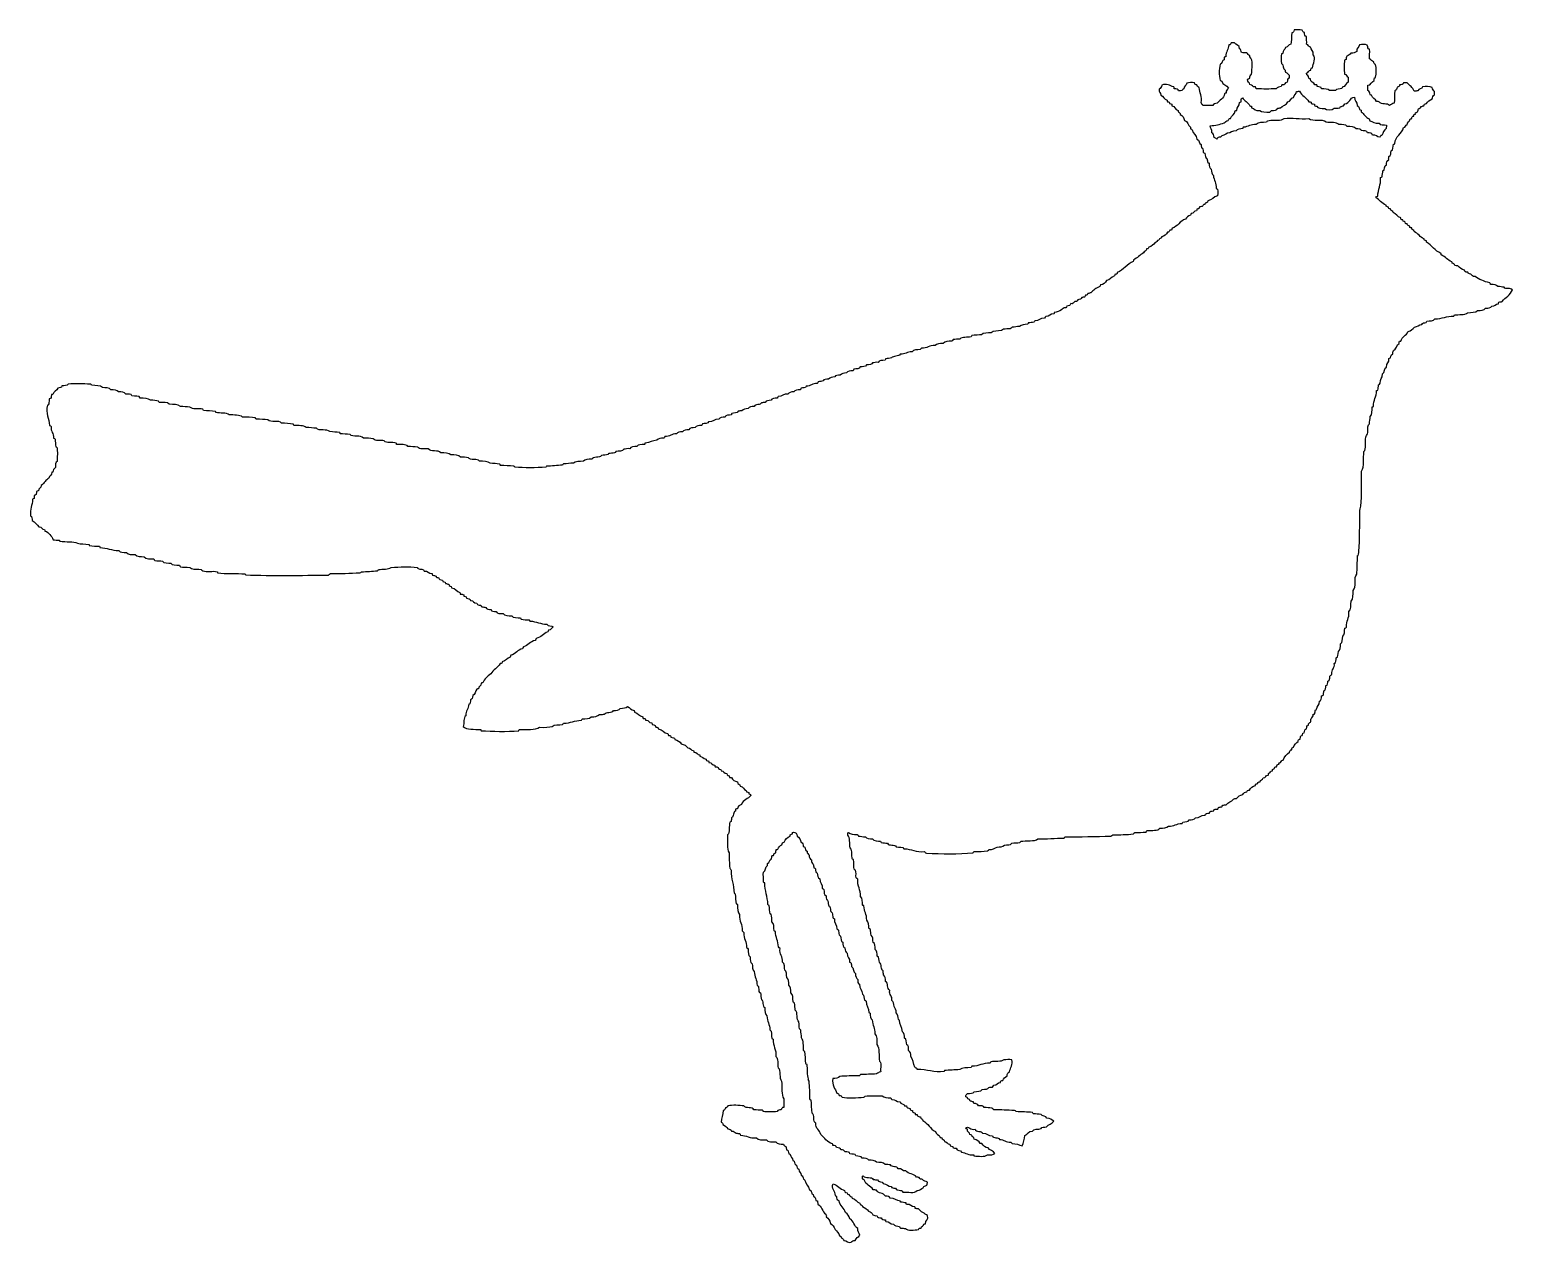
# Model space of a CAD drawing. Header units: centimetres. Extents: x -6.3 to 6.3, y -5.2 to 5.2.
import ezdxf

# ---------------------------------------------------------------- set-up
doc = ezdxf.new("R2010")
doc.units = ezdxf.units.CM
doc.header["$MEASUREMENT"] = 0
doc.layers.add('Layer 1', color=7, linetype='Continuous')

msp = doc.modelspace()

# ---------------------------------------------------------------- linework, layer by layer
at = {"layer": 'Layer 1'}
for points, knots in [([(4.50735, 5.15022), (4.51222, 5.14101), (4.51523, 5.12995), (4.52846, 5.12911), (4.52846, 5.12911), (4.5283, 5.11223), (4.52986, 5.09707), (4.54431, 5.09479), (4.54431, 5.09479), (4.54653, 5.07415), (4.54775, 5.05248), (4.54696, 5.0288), (4.54696, 5.0288), (4.56167, 5.02504), (4.56157, 5.00644), (4.57863, 5.00504), (4.57863, 5.00504), (4.58437, 4.98088), (4.60803, 4.97464), (4.60236, 4.93905), (4.60236, 4.93905), (4.63194, 4.9091), (4.59752, 4.86745), (4.59709, 4.82822), (4.59709, 4.82822), (4.58077, 4.83311), (4.58579, 4.81663), (4.58124, 4.80975), (4.58124, 4.80975), (4.56341, 4.80734), (4.5628, 4.78774), (4.54692, 4.78334), (4.54692, 4.78334), (4.54576, 4.76194), (4.56682, 4.76276), (4.56539, 4.74111), (4.56539, 4.74111), (4.56579, 4.73534), (4.57203, 4.73545), (4.57859, 4.73584), (4.57859, 4.73584), (4.57896, 4.70719), (4.60846, 4.70766), (4.61553, 4.68567), (4.61553, 4.68567), (4.62408, 4.6872), (4.62781, 4.68387), (4.634, 4.68302), (4.634, 4.68302), (4.6362, 4.67995), (4.63747, 4.67593), (4.63665, 4.66982), (4.63665, 4.66982), (4.65342, 4.66813), (4.67126, 4.66747), (4.67359, 4.65135), (4.67359, 4.65135), (4.69814, 4.64775), (4.73238, 4.65384), (4.74222, 4.6355), (4.74222, 4.6355), (4.75894, 4.6355), (4.77564, 4.6355), (4.79236, 4.6355), (4.79236, 4.6355), (4.79871, 4.65291), (4.82975, 4.64561), (4.84514, 4.65397), (4.84514, 4.65397), (4.84874, 4.65479), (4.84734, 4.66058), (4.84779, 4.66453), (4.84779, 4.66453), (4.87822, 4.66577), (4.87689, 4.69879), (4.90057, 4.70676), (4.90057, 4.70676), (4.90057, 4.72084), (4.90057, 4.73491), (4.90057, 4.74899), (4.90057, 4.74899), (4.88358, 4.75134), (4.88829, 4.77542), (4.86893, 4.7754), (4.86893, 4.7754), (4.86475, 4.81022), (4.86475, 4.85935), (4.86893, 4.89417), (4.86893, 4.89417), (4.87393, 4.89528), (4.87369, 4.90171), (4.88211, 4.89946), (4.88211, 4.89946), (4.87925, 4.91377), (4.88743, 4.917), (4.8874, 4.92848), (4.8874, 4.92848), (4.90214, 4.93398), (4.91682, 4.93951), (4.92172, 4.95489), (4.92172, 4.95489), (4.94577, 4.95193), (4.96112, 4.95769), (4.97186, 4.96809), (4.97186, 4.96809), (4.96617, 5.00018), (4.99324, 4.99952), (4.99562, 5.02352), (4.99562, 5.02352), (5.01668, 5.02998), (5.04356, 5.03058), (5.06158, 5.02087), (5.06158, 5.02087), (5.06875, 5.00198), (5.06436, 4.98994), (5.08005, 4.98655), (5.08005, 4.98655), (5.08706, 4.95954), (5.07764, 4.92646), (5.08005, 4.90474), (5.08005, 4.90474), (5.09733, 4.9018), (5.09891, 4.88312), (5.11699, 4.88101), (5.11699, 4.88101), (5.11903, 4.86984), (5.11985, 4.85746), (5.13284, 4.85725), (5.13284, 4.85725), (5.13948, 4.8268), (5.14125, 4.77912), (5.13284, 4.74904), (5.13284, 4.74904), (5.12871, 4.7479), (5.13059, 4.74076), (5.12231, 4.74377), (5.12231, 4.74377), (5.12218, 4.73507), (5.11784, 4.73062), (5.11964, 4.72001), (5.11964, 4.72001), (5.09609, 4.71276), (5.09789, 4.68022), (5.06688, 4.68043), (5.06688, 4.68043), (5.06688, 4.66548), (5.06688, 4.65051), (5.06688, 4.63556), (5.06688, 4.63556), (5.08178, 4.62725), (5.08291, 4.62148), (5.08535, 4.60124), (5.08535, 4.60124), (5.08575, 4.59547), (5.09199, 4.59558), (5.09853, 4.59595), (5.09853, 4.59595), (5.10255, 4.56833), (5.13195, 4.566), (5.14078, 4.54317), (5.14078, 4.54317), (5.15065, 4.54336), (5.15901, 4.54206), (5.16451, 4.53788), (5.16451, 4.53788), (5.18062, 4.51528), (5.2338, 4.52976), (5.25161, 4.50886), (5.25161, 4.50886), (5.26172, 4.51897), (5.2754, 4.5255), (5.29119, 4.52997), (5.29119, 4.52997), (5.29741, 4.55979), (5.29048, 4.60281), (5.29646, 4.63292), (5.29646, 4.63292), (5.30726, 4.63885), (5.31636, 4.64647), (5.31493, 4.66459), (5.31493, 4.66459), (5.32652, 4.6662), (5.33586, 4.67007), (5.33604, 4.68306), (5.33604, 4.68306), (5.35181, 4.68491), (5.36639, 4.6879), (5.37036, 4.70153), (5.37036, 4.70153), (5.38092, 4.70153), (5.39147, 4.70153), (5.40203, 4.70153), (5.40203, 4.70153), (5.42455, 4.67618), (5.44452, 4.66356), (5.46008, 4.63028), (5.46008, 4.63028), (5.47336, 4.62845), (5.47847, 4.63475), (5.49175, 4.63293), (5.49175, 4.63293), (5.49593, 4.65336), (5.52914, 4.64481), (5.53133, 4.66722), (5.53133, 4.66722), (5.55845, 4.67084), (5.59237, 4.67185), (5.61317, 4.66195), (5.61317, 4.66195), (5.61762, 4.64793), (5.62129, 4.63314), (5.63428, 4.62763), (5.63428, 4.62763), (5.63428, 4.61795), (5.63428, 4.60829), (5.63428, 4.59861), (5.63428, 4.59861), (5.61721, 4.59718), (5.62047, 4.57546), (5.61317, 4.56429), (5.61317, 4.56429), (5.59388, 4.55453), (5.57348, 4.54593), (5.56565, 4.52471), (5.56565, 4.52471), (5.55269, 4.5236), (5.54202, 4.52016), (5.54192, 4.50624), (5.54192, 4.50624), (5.5298, 4.50867), (5.52917, 4.49963), (5.51816, 4.50095), (5.51816, 4.50095), (5.52004, 4.48648), (5.50268, 4.48695), (5.49705, 4.47984), (5.49705, 4.47984), (5.49226, 4.47378), (5.49343, 4.46187), (5.48914, 4.45608), (5.48914, 4.45608), (5.4834, 4.44838), (5.46543, 4.45166), (5.47329, 4.43761), (5.47329, 4.43761), (5.47022, 4.43539), (5.4662, 4.43412), (5.46009, 4.43496), (5.46009, 4.43496), (5.45707, 4.43184), (5.45713, 4.42562), (5.45744, 4.41911), (5.45744, 4.41911), (5.44445, 4.41892), (5.44059, 4.40958), (5.43897, 4.398), (5.43897, 4.398), (5.4359, 4.39578), (5.43188, 4.39451), (5.42577, 4.39535), (5.42577, 4.39535), (5.42273, 4.36873), (5.3996, 4.37069), (5.40204, 4.34521), (5.40204, 4.34521), (5.38122, 4.34754), (5.39212, 4.3182), (5.37037, 4.32145), (5.37037, 4.32145), (5.35645, 4.26501), (5.29811, 4.25298), (5.29647, 4.18421), (5.29647, 4.18421), (5.29147, 4.18307), (5.28986, 4.17852), (5.28327, 4.17894), (5.28327, 4.17894), (5.2792, 4.15841), (5.28507, 4.12788), (5.2648, 4.12351), (5.2648, 4.12351), (5.26115, 4.10517), (5.26403, 4.0803), (5.24633, 4.07602), (5.24633, 4.07602), (5.24784, 4.06398), (5.24165, 4.05959), (5.24368, 4.047), (5.24368, 4.047), (5.23074, 4.03972), (5.22344, 4.02679), (5.22521, 4.00477), (5.22521, 4.00477), (5.19965, 4.00308), (5.21822, 3.9572), (5.19357, 3.95463), (5.19357, 3.95463), (5.19312, 3.93571), (5.18918, 3.92031), (5.18828, 3.90185), (5.18828, 3.90185), (5.18481, 3.89915), (5.17857, 3.89926), (5.17508, 3.89656), (5.17508, 3.89656), (5.17881, 3.83213), (5.15182, 3.79843), (5.15135, 3.73821), (5.15135, 3.73821), (5.14013, 3.74062), (5.13807, 3.7339), (5.1355, 3.72765), (5.1355, 3.72765), (5.16524, 3.70516), (5.18212, 3.67741), (5.2226, 3.66166), (5.2226, 3.66166), (5.21771, 3.64534), (5.23419, 3.65039), (5.24107, 3.64584), (5.24107, 3.64584), (5.24409, 3.63743), (5.24382, 3.62568), (5.25954, 3.62999), (5.25954, 3.62999), (5.25703, 3.60988), (5.28288, 3.61814), (5.28065, 3.59832), (5.28065, 3.59832), (5.30899, 3.58993), (5.31317, 3.56154), (5.34664, 3.55345), (5.34664, 3.55345), (5.34447, 3.54599), (5.35037, 3.5466), (5.34929, 3.54025), (5.34929, 3.54025), (5.35551, 3.5403), (5.35707, 3.5357), (5.36514, 3.5376), (5.36514, 3.5376), (5.36181, 3.51667), (5.39033, 3.5276), (5.38625, 3.50593), (5.38625, 3.50593), (5.39247, 3.50598), (5.39403, 3.50141), (5.4021, 3.50328), (5.4021, 3.50328), (5.40313, 3.49114), (5.41038, 3.48518), (5.42321, 3.48481), (5.42321, 3.48481), (5.42321, 3.48042), (5.42321, 3.476), (5.42321, 3.47161), (5.42321, 3.47161), (5.42943, 3.47166), (5.43099, 3.46706), (5.43906, 3.46896), (5.43906, 3.46896), (5.43665, 3.44896), (5.46295, 3.45766), (5.46017, 3.43729), (5.46017, 3.43729), (5.49401, 3.42274), (5.50772, 3.38805), (5.54463, 3.37659), (5.54463, 3.37659), (5.54243, 3.36323), (5.55212, 3.36143), (5.56574, 3.35812), (5.56574, 3.35812), (5.56574, 3.3546), (5.56574, 3.35108), (5.56574, 3.34756), (5.56574, 3.34756), (5.61043, 3.32012), (5.63612, 3.27366), (5.68716, 3.25255), (5.68716, 3.25255), (5.68936, 3.24948), (5.69063, 3.24546), (5.68981, 3.23935), (5.68981, 3.23935), (5.72717, 3.22292), (5.74389, 3.19448), (5.77956, 3.1813), (5.77956, 3.1813), (5.78178, 3.17823), (5.78303, 3.17421), (5.78221, 3.1681), (5.78221, 3.1681), (5.7939, 3.16575), (5.8051, 3.16286), (5.80594, 3.14963), (5.80594, 3.14963), (5.81462, 3.14952), (5.81909, 3.14518), (5.8297, 3.14698), (5.8297, 3.14698), (5.8465, 3.12711), (5.86206, 3.11669), (5.88775, 3.11004), (5.88775, 3.11004), (5.8886, 3.10388), (5.8909, 3.09914), (5.89302, 3.09419), (5.89302, 3.09419), (5.89932, 3.09972), (5.90546, 3.08908), (5.91675, 3.09154), (5.91675, 3.09154), (5.92014, 3.07622), (5.92474, 3.08307), (5.94051, 3.07569), (5.94051, 3.07569), (5.95318, 3.06976), (5.95273, 3.05), (5.97745, 3.05722), (5.97745, 3.05722), (6.01066, 3.0306), (6.05373, 3.01385), (6.10149, 3.00179), (6.10149, 3.00179), (6.10633, 2.99872), (6.10721, 2.99168), (6.11202, 2.98859), (6.11202, 2.98859), (6.13538, 2.98645), (6.16213, 2.98769), (6.17007, 2.97012), (6.17007, 2.97012), (6.19121, 2.97102), (6.20584, 2.96541), (6.2255, 2.96485), (6.2255, 2.96485), (6.23664, 2.94022), (6.28019, 2.96374), (6.29413, 2.94374), (6.29413, 2.94374), (6.279, 2.89643), (6.23296, 2.88), (6.20703, 2.84344), (6.20703, 2.84344), (6.20007, 2.83984), (6.18904, 2.84032), (6.18065, 2.83817), (6.18065, 2.83817), (6.17517, 2.83748), (6.17994, 2.82658), (6.17538, 2.82497), (6.17538, 2.82497), (6.14897, 2.82587), (6.15035, 2.79899), (6.11992, 2.80386), (6.11992, 2.80386), (6.10778, 2.79227), (6.09277, 2.78354), (6.06716, 2.78539), (6.06716, 2.78539), (6.0516, 2.7719), (6.02991, 2.76457), (5.99853, 2.76692), (5.99853, 2.76692), (5.98475, 2.74639), (5.9445, 2.75231), (5.91407, 2.74845), (5.91407, 2.74845), (5.88968, 2.72749), (5.83877, 2.73287), (5.80324, 2.72998), (5.80324, 2.72998), (5.79835, 2.72958), (5.8016, 2.72104), (5.79797, 2.71942), (5.79797, 2.71942), (5.73548, 2.72035), (5.69695, 2.69727), (5.63697, 2.69566), (5.63697, 2.69566), (5.62615, 2.67746), (5.59495, 2.67963), (5.56834, 2.67719), (5.56834, 2.67719), (5.56286, 2.67653), (5.56763, 2.6656), (5.56307, 2.66399), (5.56307, 2.66399), (5.5487, 2.66076), (5.52571, 2.66616), (5.52613, 2.64814), (5.52613, 2.64814), (5.49613, 2.64912), (5.48856, 2.62763), (5.46276, 2.62438), (5.46276, 2.62438), (5.44874, 2.6085), (5.43072, 2.5966), (5.40998, 2.58744), (5.40998, 2.58744), (5.39265, 2.5564), (5.35529, 2.54537), (5.34664, 2.50563), (5.34664, 2.50563), (5.34312, 2.50563), (5.3396, 2.50563), (5.33608, 2.50563), (5.33608, 2.50563), (5.33526, 2.49944), (5.33193, 2.49571), (5.33343, 2.48716), (5.33343, 2.48716), (5.30782, 2.47581), (5.31073, 2.43596), (5.28326, 2.42646), (5.28326, 2.42646), (5.28183, 2.41649), (5.27688, 2.40998), (5.27799, 2.39744), (5.27799, 2.39744), (5.2542, 2.39749), (5.27045, 2.35749), (5.24632, 2.35786), (5.24632, 2.35786), (5.25021, 2.32317), (5.21994, 2.32267), (5.22521, 2.28661), (5.22521, 2.28661), (5.20116, 2.28349), (5.21672, 2.23639), (5.19089, 2.22856), (5.19089, 2.22856), (5.19518, 2.18792), (5.1652, 2.18731), (5.17242, 2.14937), (5.17242, 2.14937), (5.16951, 2.14262), (5.16073, 2.14172), (5.15657, 2.13617), (5.15657, 2.13617), (5.15803, 2.11715), (5.15324, 2.10434), (5.1513, 2.08868), (5.1513, 2.08868), (5.14895, 2.08664), (5.14535, 2.08585), (5.14077, 2.08603), (5.14077, 2.08603), (5.14098, 2.03216), (5.11352, 2.00597), (5.11436, 1.95144), (5.11436, 1.95144), (5.11201, 1.9494), (5.10838, 1.94861), (5.10383, 1.94879), (5.10383, 1.94879), (5.09938, 1.91979), (5.10764, 1.87812), (5.08536, 1.86698), (5.08536, 1.86698), (5.08695, 1.84251), (5.0811, 1.82547), (5.08007, 1.80364), (5.08007, 1.80364), (5.05507, 1.78528), (5.07226, 1.75067), (5.06422, 1.71918), (5.06422, 1.71918), (5.06179, 1.7096), (5.05078, 1.70196), (5.0484, 1.69013), (5.0484, 1.69013), (5.04007, 1.64896), (5.05621, 1.59139), (5.03255, 1.56874), (5.03255, 1.56874), (5.02869, 1.51101), (5.03615, 1.44195), (5.01408, 1.40248), (5.01408, 1.40248), (5.00596, 1.30551), (5.02138, 1.20039), (5.00614, 1.10424), (5.00614, 1.10424), (5.00334, 1.08649), (4.99796, 1.07585), (4.99823, 1.05146), (4.99823, 1.05146), (4.99924, 0.95468), (4.99685, 0.81929), (4.99029, 0.72155), (4.99029, 0.72155), (4.9895, 0.70943), (4.9845, 0.67874), (4.97976, 0.68461), (4.97976, 0.68461), (4.9764, 0.6327), (4.97767, 0.56753), (4.97182, 0.52626), (4.97182, 0.52626), (4.94372, 0.49893), (4.97277, 0.41447), (4.9428, 0.38902), (4.9428, 0.38902), (4.94007, 0.35478), (4.94553, 0.3124), (4.92433, 0.29665), (4.92433, 0.29665), (4.9224, 0.26339), (4.92597, 0.22463), (4.90586, 0.20955), (4.90586, 0.20955), (4.91089, 0.14674), (4.88194, 0.13335), (4.88472, 0.07496), (4.88472, 0.07496), (4.88218, 0.07046), (4.87646, 0.06917), (4.87154, 0.06705), (4.87154, 0.06705), (4.86741, 0.04215), (4.87225, 0.00823), (4.85307, -0.00158), (4.85307, -0.00158), (4.8509, -0.02669), (4.85299, -0.05606), (4.8346, -0.06492), (4.8346, -0.06492), (4.83444, -0.09291), (4.83423, -0.12088), (4.81613, -0.13091), (4.81613, -0.13091), (4.81502, -0.15356), (4.81483, -0.17713), (4.79766, -0.18369), (4.79766, -0.18369), (4.79806, -0.2052), (4.79816, -0.22642), (4.78181, -0.23118), (4.78181, -0.23118), (4.78631, -0.27351), (4.75755, -0.28259), (4.7607, -0.32355), (4.7607, -0.32355), (4.75641, -0.32982), (4.75022, -0.33419), (4.74485, -0.3394), (4.74485, -0.3394), (4.74578, -0.35266), (4.74321, -0.36242), (4.73956, -0.37107), (4.73956, -0.37107), (4.73998, -0.37938), (4.72887, -0.3762), (4.72638, -0.38163), (4.72638, -0.38163), (4.72479, -0.39764), (4.72866, -0.4191), (4.71053, -0.41857), (4.71053, -0.41857), (4.70683, -0.43685), (4.71151, -0.46352), (4.69206, -0.46606), (4.69206, -0.46606), (4.69389, -0.47934), (4.68759, -0.48445), (4.68941, -0.49773), (4.68941, -0.49773), (4.68637, -0.5035), (4.68028, -0.5062), (4.67356, -0.50826), (4.67356, -0.50826), (4.67494, -0.53078), (4.6679, -0.54485), (4.65509, -0.55313), (4.65509, -0.55313), (4.65893, -0.58776), (4.63263, -0.59226), (4.63136, -0.62174), (4.63136, -0.62174), (4.63403, -0.6297), (4.62546, -0.62645), (4.6208, -0.62703), (4.6208, -0.62703), (4.62112, -0.641), (4.61548, -0.64314), (4.61553, -0.66135), (4.61553, -0.66135), (4.60918, -0.66027), (4.60979, -0.66619), (4.60233, -0.664), (4.60233, -0.664), (4.60934, -0.68369), (4.58881, -0.69072), (4.58386, -0.70094), (4.58386, -0.70094), (4.57875, -0.71147), (4.58452, -0.72327), (4.57859, -0.72996), (4.57859, -0.72996), (4.57298, -0.73628), (4.55933, -0.73729), (4.56274, -0.75637), (4.56274, -0.75637), (4.55927, -0.75907), (4.553, -0.75896), (4.54954, -0.76164), (4.54954, -0.76164), (4.54851, -0.77117), (4.54613, -0.77934), (4.54427, -0.78805), (4.54427, -0.78805), (4.52853, -0.7899), (4.52818, -0.80715), (4.5258, -0.82237), (4.5258, -0.82237), (4.50458, -0.81875), (4.51905, -0.85081), (4.49675, -0.8461), (4.49675, -0.8461), (4.49704, -0.85779), (4.48937, -0.86158), (4.49148, -0.87512), (4.49148, -0.87512), (4.48132, -0.87729), (4.47246, -0.88076), (4.47563, -0.89626), (4.47563, -0.89626), (4.45708, -0.90674), (4.44145, -0.92013), (4.43605, -0.94375), (4.43605, -0.94375), (4.42682, -0.94685), (4.41703, -0.94939), (4.4202, -0.96489), (4.4202, -0.96489), (4.40803, -0.96592), (4.40208, -0.97315), (4.40173, -0.98598), (4.40173, -0.98598), (4.37588, -1.00154), (4.35908, -1.02604), (4.3463, -1.05461), (4.3463, -1.05461), (4.32426, -1.05019), (4.33376, -1.07728), (4.31463, -1.07575), (4.31463, -1.07575), (4.30891, -1.07527), (4.31344, -1.08512), (4.31198, -1.08893), (4.31198, -1.08893), (4.29851, -1.08954), (4.29147, -1.09658), (4.29087, -1.11007), (4.29087, -1.11007), (4.27775, -1.10748), (4.27372, -1.11401), (4.27502, -1.12589), (4.27502, -1.12589), (4.2687, -1.1278), (4.25346, -1.12642), (4.25655, -1.14438), (4.25655, -1.14438), (4.23462, -1.14004), (4.24459, -1.16758), (4.22488, -1.16547), (4.22488, -1.16547), (4.21895, -1.16661), (4.2248, -1.17947), (4.21961, -1.18135), (4.21961, -1.18135), (4.19752, -1.18124), (4.2009, -1.20662), (4.17738, -1.20508), (4.17738, -1.20508), (4.17674, -1.22379), (4.14992, -1.21632), (4.15097, -1.23672), (4.15097, -1.23672), (4.13925, -1.2364), (4.13036, -1.239), (4.1325, -1.2526), (4.1325, -1.2526), (4.1225, -1.25488), (4.10877, -1.25347), (4.11139, -1.26842), (4.11139, -1.26842), (4.08745, -1.2744), (4.07152, -1.28837), (4.06122, -1.308), (4.06122, -1.308), (4.04574, -1.30485), (4.04228, -1.31369), (4.04011, -1.32385), (4.04011, -1.32385), (4.02252, -1.32475), (4.01024, -1.33094), (4.00579, -1.34496), (4.00579, -1.34496), (3.98195, -1.35105), (3.96282, -1.36181), (3.95036, -1.37928), (3.95036, -1.37928), (3.93832, -1.3769), (3.93541, -1.38367), (3.92663, -1.38455), (3.92663, -1.38455), (3.91247, -1.40736), (3.87691, -1.40879), (3.86326, -1.43207), (3.86326, -1.43207), (3.85098, -1.43122), (3.84567, -1.43734), (3.83424, -1.43736), (3.83424, -1.43736), (3.8304, -1.44056), (3.83024, -1.44744), (3.8263, -1.45054), (3.8263, -1.45054), (3.81603, -1.45173), (3.80542, -1.45255), (3.79728, -1.45581), (3.79728, -1.45581), (3.7918, -1.4565), (3.79657, -1.46743), (3.79199, -1.46901), (3.79199, -1.46901), (3.77821, -1.47195), (3.75463, -1.46509), (3.75767, -1.48486), (3.75767, -1.48486), (3.74193, -1.48761), (3.72134, -1.48547), (3.72073, -1.50333), (3.72073, -1.50333), (3.70356, -1.50463), (3.68594, -1.50547), (3.68379, -1.5218), (3.68379, -1.5218), (3.64606, -1.51839), (3.63929, -1.54593), (3.60198, -1.54294), (3.60198, -1.54294), (3.59264, -1.55736), (3.57206, -1.56051), (3.5492, -1.56138), (3.5492, -1.56138), (3.54139, -1.57736), (3.51827, -1.57797), (3.49642, -1.57987), (3.49642, -1.57987), (3.48965, -1.58013), (3.49219, -1.58969), (3.48851, -1.59305), (3.48851, -1.59305), (3.43935, -1.58964), (3.42321, -1.61927), (3.37236, -1.61416), (3.37236, -1.61416), (3.35826, -1.62998), (3.3313, -1.63295), (3.30111, -1.63263), (3.30111, -1.63263), (3.2815, -1.65525), (3.23346, -1.64943), (3.1929, -1.6511), (3.1929, -1.6511), (3.18621, -1.65232), (3.18848, -1.66253), (3.18237, -1.6643), (3.18237, -1.6643), (3.14911, -1.66449), (3.12276, -1.67155), (3.08736, -1.66957), (3.08736, -1.66957), (3.07908, -1.66833), (3.07993, -1.67621), (3.0768, -1.68013), (3.0768, -1.68013), (3.01732, -1.68698), (2.96104, -1.68754), (2.89995, -1.68807), (2.89995, -1.68807), (2.89304, -1.68992), (2.89098, -1.69664), (2.8841, -1.6986), (2.8841, -1.6986), (2.7558, -1.70315), (2.62362, -1.70381), (2.4935, -1.70651), (2.4935, -1.70651), (2.48861, -1.70693), (2.49186, -1.71545), (2.48823, -1.71707), (2.48823, -1.71707), (2.41073, -1.7145), (2.3325, -1.72482), (2.26389, -1.72234), (2.26389, -1.72234), (2.23394, -1.74782), (2.16438, -1.73369), (2.11874, -1.74345), (2.11874, -1.74345), (2.11517, -1.74604), (2.11533, -1.75237), (2.11083, -1.75401), (2.11083, -1.75401), (2.08763, -1.75547), (2.06405, -1.75652), (2.0422, -1.75928), (2.0422, -1.75928), (2.03416, -1.77764), (2.00357, -1.77344), (1.97883, -1.77513), (1.97883, -1.77513), (1.96499, -1.79534), (1.94054, -1.78706), (1.91813, -1.7936), (1.91813, -1.7936), (1.89762, -1.79963), (1.87664, -1.81831), (1.8495, -1.81207), (1.8495, -1.81207), (1.84254, -1.81392), (1.84392, -1.82408), (1.83632, -1.82527), (1.83632, -1.82527), (1.79803, -1.82572), (1.76583, -1.83223), (1.72549, -1.83054), (1.72549, -1.83054), (1.71557, -1.82856), (1.71972, -1.84065), (1.71229, -1.8411), (1.71229, -1.8411), (1.58828, -1.85258), (1.44871, -1.85036), (1.31639, -1.84375), (1.31639, -1.84375), (1.30567, -1.84478), (1.30827, -1.83251), (1.30054, -1.83055), (1.30054, -1.83055), (1.2273, -1.8378), (1.19095, -1.80814), (1.12636, -1.80682), (1.12636, -1.80682), (1.12064, -1.78523), (1.08199, -1.79661), (1.06037, -1.79097), (1.06037, -1.79097), (1.05182, -1.76433), (0.99475, -1.78623), (0.98647, -1.7593), (0.98647, -1.7593), (0.96853, -1.75787), (0.95162, -1.75544), (0.93369, -1.75403), (0.93369, -1.75403), (0.92919, -1.75149), (0.9279, -1.74575), (0.92575, -1.74083), (0.92575, -1.74083), (0.90699, -1.74162), (0.86894, -1.73988), (0.85979, -1.72236), (0.85979, -1.72236), (0.83508, -1.72069), (0.80785, -1.72151), (0.79909, -1.70389), (0.79909, -1.70389), (0.77634, -1.70553), (0.76046, -1.70027), (0.74101, -1.69862), (0.74101, -1.69862), (0.74011, -1.69074), (0.73305, -1.68902), (0.72783, -1.68542), (0.72783, -1.68542), (0.69425, -1.68907), (0.67531, -1.67812), (0.65393, -1.66957), (0.65393, -1.66957), (0.64644, -1.6733), (0.65052, -1.67809), (0.64864, -1.69071), (0.64864, -1.69071), (0.67137, -1.71108), (0.66211, -1.76347), (0.66975, -1.79892), (0.66975, -1.79892), (0.68491, -1.79956), (0.68232, -1.85901), (0.6856, -1.88864), (0.6856, -1.88864), (0.68436, -1.8969), (0.69224, -1.89607), (0.69616, -1.8992), (0.69616, -1.8992), (0.70338, -1.92971), (0.69648, -1.95585), (0.70407, -1.98104), (0.70407, -1.98104), (0.70515, -1.98461), (0.71307, -1.98586), (0.71463, -1.98895), (0.71463, -1.98895), (0.72307, -2.00567), (0.71577, -2.03054), (0.7199, -2.05232), (0.7199, -2.05232), (0.72064, -2.06034), (0.72995, -2.05986), (0.7331, -2.0655), (0.7331, -2.0655), (0.72979, -2.12598), (0.75898, -2.154), (0.75683, -2.2133), (0.75683, -2.2133), (0.77805, -2.22288), (0.77017, -2.26156), (0.7753, -2.2872), (0.7753, -2.2872), (0.77342, -2.29437), (0.78776, -2.28532), (0.78586, -2.29247), (0.78586, -2.29247), (0.78536, -2.34137), (0.81242, -2.36269), (0.80959, -2.41389), (0.80959, -2.41389), (0.82737, -2.429), (0.82639, -2.45691), (0.82806, -2.48252), (0.82806, -2.48252), (0.82928, -2.48921), (0.83949, -2.48694), (0.84126, -2.49308), (0.84126, -2.49308), (0.84245, -2.50948), (0.84486, -2.52464), (0.84653, -2.54057), (0.84653, -2.54057), (0.86479, -2.54959), (0.85944, -2.58222), (0.865, -2.60394), (0.865, -2.60394), (0.88225, -2.61132), (0.87979, -2.63844), (0.88085, -2.66199), (0.88085, -2.66199), (0.89913, -2.66919), (0.89725, -2.6966), (0.89932, -2.72004), (0.89932, -2.72004), (0.91599, -2.72713), (0.9153, -2.75158), (0.91779, -2.77282), (0.91779, -2.77282), (0.94144, -2.78348), (0.92509, -2.83412), (0.94946, -2.84407), (0.94946, -2.84407), (0.94745, -2.85841), (0.95364, -2.8645), (0.95211, -2.87839), (0.95211, -2.87839), (0.96566, -2.88948), (0.97053, -2.90921), (0.97058, -2.93382), (0.97058, -2.93382), (0.99333, -2.948), (0.9822, -2.9961), (1.0049, -3.01036), (1.0049, -3.01036), (0.99871, -3.05087), (1.03011, -3.05378), (1.02337, -3.09482), (1.02337, -3.09482), (1.03509, -3.10683), (1.04268, -3.123), (1.04184, -3.1476), (1.04184, -3.1476), (1.05184, -3.16136), (1.06076, -3.17618), (1.06031, -3.20036), (1.06031, -3.20036), (1.07126, -3.21494), (1.07841, -3.23333), (1.07878, -3.25844), (1.07878, -3.25844), (1.07918, -3.26331), (1.08772, -3.26005), (1.08934, -3.26371), (1.08934, -3.26371), (1.08826, -3.30025), (1.1122, -3.31978), (1.11307, -3.36137), (1.11307, -3.36137), (1.12537, -3.37373), (1.13273, -3.39098), (1.13154, -3.41677), (1.13154, -3.41677), (1.14797, -3.425), (1.14834, -3.44929), (1.15001, -3.47223), (1.15001, -3.47223), (1.16549, -3.47787), (1.16644, -3.49803), (1.16586, -3.51972), (1.16586, -3.51972), (1.17703, -3.53234), (1.1875, -3.54557), (1.18433, -3.57253), (1.18433, -3.57253), (1.20357, -3.59465), (1.20407, -3.63547), (1.21865, -3.66225), (1.21865, -3.66225), (1.22225, -3.67273), (1.2399, -3.66918), (1.23976, -3.68339), (1.23976, -3.68339), (1.32429, -3.67823), (1.38171, -3.71358), (1.46672, -3.69921), (1.46672, -3.69921), (1.46982, -3.69879), (1.46894, -3.69439), (1.46937, -3.6913), (1.46937, -3.6913), (1.5139, -3.68918), (1.55528, -3.68397), (1.60134, -3.68339), (1.60134, -3.68339), (1.61931, -3.66349), (1.66249, -3.66886), (1.69635, -3.6649), (1.69635, -3.6649), (1.70124, -3.66453), (1.69799, -3.65596), (1.70162, -3.65437), (1.70162, -3.65437), (1.76589, -3.65273), (1.7924, -3.62931), (1.85735, -3.62796), (1.85735, -3.62796), (1.86092, -3.62537), (1.86076, -3.61907), (1.86526, -3.61743), (1.86526, -3.61743), (1.89952, -3.60947), (1.95387, -3.62156), (1.97347, -3.59894), (1.97347, -3.59894), (1.99789, -3.60188), (2.02133, -3.59103), (2.0421, -3.59894), (2.0421, -3.59894), (2.05467, -3.64162), (2.02755, -3.66699), (2.02363, -3.70189), (2.02363, -3.70189), (2.00958, -3.70634), (2.00339, -3.71864), (2.00252, -3.73621), (2.00252, -3.73621), (1.9862, -3.74542), (1.97387, -3.75859), (1.96558, -3.77579), (1.96558, -3.77579), (1.95259, -3.77423), (1.94523, -3.77838), (1.94711, -3.79167), (1.94711, -3.79167), (1.91745, -3.78929), (1.91973, -3.81884), (1.88906, -3.81538), (1.88906, -3.81538), (1.8821, -3.81723), (1.88385, -3.82779), (1.8785, -3.83126), (1.8785, -3.83126), (1.86498, -3.8292), (1.85932, -3.83494), (1.84683, -3.83391), (1.84683, -3.83391), (1.84135, -3.85322), (1.81616, -3.84769), (1.7914, -3.85235), (1.7914, -3.85235), (1.78164, -3.87164), (1.74642, -3.86542), (1.72277, -3.87084), (1.72277, -3.87084), (1.71552, -3.8882), (1.68679, -3.88407), (1.66472, -3.88666), (1.66472, -3.88666), (1.65866, -3.8938), (1.64863, -3.89695), (1.65152, -3.91307), (1.65152, -3.91307), (1.65721, -3.91881), (1.67121, -3.91627), (1.66737, -3.93156), (1.66737, -3.93156), (1.67827, -3.93471), (1.68785, -3.93921), (1.68848, -3.95265), (1.68848, -3.95265), (1.70205, -3.95053), (1.70581, -3.95823), (1.71753, -3.95792), (1.71753, -3.95792), (1.71671, -3.96406), (1.71798, -3.96805), (1.72018, -3.97115), (1.72018, -3.97115), (1.74166, -3.96898), (1.75124, -3.9788), (1.75976, -3.98959), (1.75976, -3.98959), (1.77997, -3.99052), (1.8022, -3.98938), (1.80728, -4.00547), (1.80728, -4.00547), (1.8304, -4.00608), (1.85125, -4.00899), (1.87327, -4.01074), (1.87327, -4.01074), (1.87843, -4.01524), (1.8828, -4.02056), (1.88912, -4.02392), (1.88912, -4.02392), (1.95161, -4.02212), (2.00395, -4.03048), (2.06594, -4.02919), (2.06594, -4.02919), (2.07062, -4.03244), (2.07663, -4.03435), (2.07914, -4.03977), (2.07914, -4.03977), (2.12542, -4.04271), (2.17526, -4.04215), (2.21903, -4.04768), (2.21903, -4.04768), (2.22168, -4.0512), (2.22152, -4.0575), (2.22694, -4.05821), (2.22694, -4.05821), (2.25004, -4.058), (2.26803, -4.06287), (2.29031, -4.06348), (2.29031, -4.06348), (2.29669, -4.08436), (2.33651, -4.07179), (2.34045, -4.09515), (2.34045, -4.09515), (2.36966, -4.09412), (2.37945, -4.11245), (2.39853, -4.12156), (2.39853, -4.12156), (2.38625, -4.14532), (2.35167, -4.14683), (2.33781, -4.16905), (2.33781, -4.16905), (2.32175, -4.1741), (2.29262, -4.16606), (2.29032, -4.18493), (2.29032, -4.18493), (2.2669, -4.19231), (2.22756, -4.18374), (2.21907, -4.20602), (2.21907, -4.20602), (2.18102, -4.20229), (2.17883, -4.23444), (2.15308, -4.24296), (2.15308, -4.24296), (2.14916, -4.27598), (2.14149, -4.30527), (2.12935, -4.33009), (2.12935, -4.33009), (2.10313, -4.32197), (2.07932, -4.31149), (2.04489, -4.3116), (2.04489, -4.3116), (2.04095, -4.30763), (2.04015, -4.30049), (2.03436, -4.29842), (2.03436, -4.29842), (1.98814, -4.30503), (1.97938, -4.27418), (1.9367, -4.27728), (1.9367, -4.27728), (1.93445, -4.24963), (1.88032, -4.27381), (1.87865, -4.24561), (1.87865, -4.24561), (1.83891, -4.25016), (1.83235, -4.22153), (1.79419, -4.22452), (1.79419, -4.22452), (1.78636, -4.19975), (1.73672, -4.21687), (1.73085, -4.1902), (1.73085, -4.1902), (1.69079, -4.20271), (1.67441, -4.15615), (1.64901, -4.17962), (1.64901, -4.17962), (1.64896, -4.18851), (1.65949, -4.18676), (1.66486, -4.1902), (1.66486, -4.1902), (1.65967, -4.21737), (1.68634, -4.21274), (1.68597, -4.23505), (1.68597, -4.23505), (1.68867, -4.23944), (1.69719, -4.23788), (1.70182, -4.24032), (1.70182, -4.24032), (1.69896, -4.26167), (1.72659, -4.25252), (1.72293, -4.27464), (1.72293, -4.27464), (1.74471, -4.28192), (1.76481, -4.29081), (1.7731, -4.31158), (1.7731, -4.31158), (1.77837, -4.31158), (1.78366, -4.31158), (1.78895, -4.31158), (1.78895, -4.31158), (1.79924, -4.33121), (1.81631, -4.34404), (1.84173, -4.34852), (1.84173, -4.34852), (1.85282, -4.37178), (1.88798, -4.3709), (1.89716, -4.39601), (1.89716, -4.39601), (1.88576, -4.40837), (1.86054, -4.40691), (1.83646, -4.40659), (1.83646, -4.40659), (1.81008, -4.42985), (1.76007, -4.4158), (1.72031, -4.41712), (1.72031, -4.41712), (1.72031, -4.4136), (1.72031, -4.41008), (1.72031, -4.40659), (1.72031, -4.40659), (1.67261, -4.41207), (1.65337, -4.38907), (1.61474, -4.38545), (1.61474, -4.38545), (1.609, -4.36484), (1.5728, -4.3746), (1.56989, -4.35113), (1.56989, -4.35113), (1.55735, -4.35227), (1.55084, -4.34729), (1.54084, -4.34586), (1.54084, -4.34586), (1.54084, -4.34234), (1.54084, -4.33882), (1.54084, -4.33533), (1.54084, -4.33533), (1.53346, -4.33393), (1.52711, -4.33147), (1.51973, -4.33006), (1.51973, -4.33006), (1.52081, -4.32366), (1.51491, -4.32432), (1.51708, -4.31683), (1.51708, -4.31683), (1.49226, -4.31791), (1.49157, -4.29487), (1.46956, -4.29312), (1.46956, -4.29312), (1.47213, -4.27296), (1.44493, -4.28259), (1.44845, -4.26145), (1.44845, -4.26145), (1.44038, -4.26336), (1.43885, -4.2587), (1.4326, -4.2588), (1.4326, -4.2588), (1.42718, -4.2343), (1.39746, -4.23409), (1.39302, -4.20863), (1.39302, -4.20863), (1.34807, -4.1876), (1.33005, -4.13965), (1.28745, -4.11629), (1.28745, -4.11629), (1.28816, -4.09801), (1.2652, -4.10333), (1.26634, -4.08462), (1.26634, -4.08462), (1.25224, -4.08732), (1.25322, -4.07486), (1.23996, -4.07671), (1.23996, -4.07671), (1.24213, -4.06922), (1.23623, -4.06983), (1.23731, -4.06348), (1.23731, -4.06348), (1.23202, -4.06348), (1.22675, -4.06348), (1.22146, -4.06348), (1.22146, -4.06348), (1.22553, -4.04514), (1.20715, -4.05102), (1.20035, -4.04504), (1.20035, -4.04504), (1.19755, -4.04255), (1.20075, -4.03554), (1.19768, -4.03181), (1.19768, -4.03181), (1.19382, -4.02705), (1.17331, -4.03006), (1.17921, -4.01337), (1.17921, -4.01337), (1.16572, -4.00924), (1.14889, -4.0085), (1.14757, -3.99223), (1.14757, -3.99223), (1.14228, -3.99223), (1.13701, -3.99223), (1.13172, -3.99223), (1.13172, -3.99223), (1.12987, -3.96945), (1.095, -3.97966), (1.09214, -3.95791), (1.09214, -3.95791), (1.05872, -3.96143), (1.05817, -3.93206), (1.02351, -3.93682), (1.02351, -3.93682), (1.01901, -3.93428), (1.01772, -3.92851), (1.01557, -3.92359), (1.01557, -3.92359), (0.98583, -3.92256), (0.95384, -3.92375), (0.94167, -3.90515), (0.94167, -3.90515), (0.89373, -3.9065), (0.8402, -3.90221), (0.79652, -3.9078), (0.79652, -3.9078), (0.79342, -3.91172), (0.78991, -3.91523), (0.78599, -3.91833), (0.78599, -3.91833), (0.72971, -3.9224), (0.64722, -3.92857), (0.60126, -3.91833), (0.60126, -3.91833), (0.59451, -3.911), (0.59152, -3.89994), (0.57485, -3.90251), (0.57485, -3.90251), (0.57284, -3.89216), (0.56898, -3.88375), (0.55638, -3.88402), (0.55638, -3.88402), (0.54297, -3.84573), (0.51063, -3.81462), (0.52206, -3.75998), (0.52206, -3.75998), (0.54426, -3.75662), (0.57199, -3.75884), (0.58011, -3.74149), (0.58011, -3.74149), (0.63184, -3.73694), (0.68655, -3.73535), (0.74375, -3.73622), (0.74375, -3.73622), (0.75367, -3.73823), (0.74952, -3.72614), (0.75695, -3.72569), (0.75695, -3.72569), (0.80505, -3.72625), (0.84651, -3.72021), (0.89422, -3.72042), (0.89422, -3.72042), (0.90523, -3.71105), (0.91017, -3.70687), (0.92854, -3.70193), (0.92854, -3.70193), (0.92462, -3.6732), (0.93807, -3.61636), (0.91798, -3.61221), (0.91798, -3.61221), (0.91139, -3.56427), (0.92002, -3.50106), (0.89687, -3.46968), (0.89687, -3.46968), (0.89317, -3.43727), (0.90105, -3.39335), (0.8784, -3.37991), (0.8784, -3.37991), (0.88311, -3.32861), (0.85546, -3.30964), (0.85729, -3.26116), (0.85729, -3.26116), (0.84001, -3.25293), (0.84094, -3.2265), (0.83882, -3.20311), (0.83882, -3.20311), (0.8384, -3.19822), (0.82988, -3.20147), (0.82826, -3.19782), (0.82826, -3.19782), (0.82839, -3.15813), (0.80598, -3.14093), (0.80453, -3.10281), (0.80453, -3.10281), (0.80551, -3.09249), (0.79556, -3.09876), (0.79133, -3.09225), (0.79133, -3.09225), (0.78207, -3.07809), (0.79321, -3.04677), (0.77286, -3.04211), (0.77286, -3.04211), (0.77148, -3.0074), (0.74762, -2.9952), (0.74913, -2.95765), (0.74913, -2.95765), (0.73445, -2.95384), (0.73236, -2.93746), (0.73328, -2.91807), (0.73328, -2.91807), (0.72524, -2.9032), (0.71111, -2.89447), (0.71481, -2.8679), (0.71481, -2.8679), (0.69036, -2.86068), (0.70372, -2.81564), (0.68049, -2.8072), (0.68049, -2.8072), (0.68242, -2.79469), (0.67753, -2.78902), (0.67784, -2.77818), (0.67784, -2.77818), (0.67461, -2.77434), (0.66776, -2.77416), (0.66464, -2.77024), (0.66464, -2.77024), (0.66834, -2.73399), (0.63935, -2.73042), (0.64353, -2.69367), (0.64353, -2.69367), (0.63191, -2.68422), (0.62289, -2.67213), (0.62506, -2.64882), (0.62506, -2.64882), (0.60934, -2.64255), (0.60723, -2.62268), (0.60659, -2.60133), (0.60659, -2.60133), (0.58931, -2.59485), (0.5913, -2.56913), (0.58812, -2.54852), (0.58812, -2.54852), (0.56309, -2.54278), (0.58285, -2.49224), (0.55645, -2.48785), (0.55645, -2.48785), (0.55992, -2.44832), (0.53124, -2.44091), (0.53534, -2.40072), (0.53534, -2.40072), (0.53211, -2.39691), (0.52526, -2.39675), (0.52214, -2.39281), (0.52214, -2.39281), (0.52071, -2.37839), (0.51828, -2.365), (0.51687, -2.35058), (0.51687, -2.35058), (0.49303, -2.34362), (0.51004, -2.29581), (0.4852, -2.28986), (0.4852, -2.28986), (0.48626, -2.27737), (0.48049, -2.27171), (0.48255, -2.25822), (0.48255, -2.25822), (0.47324, -2.24377), (0.46191, -2.23134), (0.46408, -2.20544), (0.46408, -2.20544), (0.44762, -2.19621), (0.44831, -2.17919), (0.44561, -2.15266), (0.44561, -2.15266), (0.44532, -2.14589), (0.43577, -2.14843), (0.43241, -2.14472), (0.43241, -2.14472), (0.43717, -2.10564), (0.41032, -2.09821), (0.4113, -2.06291), (0.4113, -2.06291), (0.39439, -2.05606), (0.39381, -2.03288), (0.39019, -2.01274), (0.39019, -2.01274), (0.38696, -2.00893), (0.38011, -2.00874), (0.37699, -2.00483), (0.37699, -2.00483), (0.37903, -1.99224), (0.37289, -1.98784), (0.37434, -1.97578), (0.37434, -1.97578), (0.37408, -1.96901), (0.3645, -1.97155), (0.36114, -1.96787), (0.36114, -1.96787), (0.36204, -1.95467), (0.355, -1.9494), (0.35587, -1.9362), (0.35587, -1.9362), (0.34627, -1.92908), (0.33801, -1.92062), (0.34002, -1.90188), (0.34002, -1.90188), (0.33052, -1.89204), (0.31938, -1.88381), (0.32155, -1.8623), (0.32155, -1.8623), (0.31589, -1.85037), (0.30089, -1.84777), (0.30308, -1.82798), (0.30308, -1.82798), (0.28988, -1.82361), (0.28572, -1.81015), (0.28461, -1.79366), (0.28461, -1.79366), (0.28395, -1.78818), (0.27302, -1.79295), (0.27143, -1.78839), (0.27143, -1.78839), (0.26942, -1.77281), (0.27013, -1.75447), (0.25294, -1.75407), (0.25294, -1.75407), (0.25035, -1.72676), (0.23445, -1.71274), (0.21862, -1.69864), (0.21862, -1.69864), (0.21595, -1.67933), (0.20722, -1.66607), (0.18698, -1.66432), (0.18698, -1.66432), (0.17999, -1.66527), (0.17751, -1.67067), (0.17904, -1.68017), (0.17904, -1.68017), (0.17047, -1.68393), (0.15716, -1.68292), (0.1606, -1.69864), (0.1606, -1.69864), (0.13589, -1.70912), (0.1175, -1.72595), (0.10779, -1.75142), (0.10779, -1.75142), (0.09565, -1.75245), (0.08969, -1.7597), (0.08935, -1.77253), (0.08935, -1.77253), (0.07072, -1.77766), (0.06279, -1.79351), (0.05503, -1.80947), (0.05503, -1.80947), (0.05196, -1.81169), (0.04794, -1.81296), (0.04183, -1.81212), (0.04183, -1.81212), (0.04212, -1.82384), (0.03445, -1.82762), (0.03654, -1.84117), (0.03654, -1.84117), (0.02265, -1.84133), (0.01918, -1.85194), (0.0181, -1.8649), (0.0181, -1.8649), (0.01196, -1.86405), (0.00797, -1.86535), (0.0049, -1.86755), (0.0049, -1.86755), (0.00654, -1.87972), (-0.00103, -1.88274), (-0.00039, -1.89393), (-0.00039, -1.89393), (-0.01873, -1.89848), (-0.015, -1.9251), (-0.03203, -1.93087), (-0.03203, -1.93087), (-0.03203, -1.93703), (-0.03203, -1.94323), (-0.03203, -1.94936), (-0.03203, -1.94936), (-0.05492, -1.9564), (-0.04388, -1.9973), (-0.06635, -2.00479), (-0.06635, -2.00479), (-0.07177, -2.03305), (-0.06619, -2.05914), (-0.06635, -2.08925), (-0.06635, -2.08925), (-0.06405, -2.09309), (-0.06426, -2.09946), (-0.05579, -2.09716), (-0.05579, -2.09716), (-0.05465, -2.16553), (-0.03211, -2.21247), (-0.02941, -2.27927), (-0.02941, -2.27927), (-0.02785, -2.28475), (-0.02433, -2.28827), (-0.01885, -2.2898), (-0.01885, -2.2898), (-0.017, -2.31345), (-0.01361, -2.33557), (-0.01094, -2.35843), (-0.01094, -2.35843), (-0.01054, -2.36332), (-0.002, -2.36007), (-0.00041, -2.3637), (-0.00041, -2.3637), (-0.0002, -2.38637), (0.00647, -2.40262), (0.00488, -2.42707), (0.00488, -2.42707), (0.02253, -2.44107), (0.02097, -2.4743), (0.02335, -2.50361), (0.02335, -2.50361), (0.02507, -2.50718), (0.02899, -2.50853), (0.03388, -2.50888), (0.03388, -2.50888), (0.03452, -2.56106), (0.05968, -2.5887), (0.06029, -2.64085), (0.06029, -2.64085), (0.06323, -2.6467), (0.07074, -2.64799), (0.07347, -2.65403), (0.07347, -2.65403), (0.06783, -2.70544), (0.09824, -2.72078), (0.09461, -2.77018), (0.09461, -2.77018), (0.11467, -2.78235), (0.11006, -2.81579), (0.11308, -2.83879), (0.11308, -2.83879), (0.13356, -2.84472), (0.12634, -2.87832), (0.13155, -2.89951), (0.13155, -2.89951), (0.14719, -2.91113), (0.14756, -2.93801), (0.14737, -2.9655), (0.14737, -2.9655), (0.16359, -2.97743), (0.16571, -3.00347), (0.16586, -3.03149), (0.16586, -3.03149), (0.18208, -3.04602), (0.18359, -3.07531), (0.1843, -3.10539), (0.1843, -3.10539), (0.18388, -3.11462), (0.19361, -3.11367), (0.19753, -3.11857), (0.19753, -3.11857), (0.19909, -3.13897), (0.20084, -3.15924), (0.2028, -3.17929), (0.2028, -3.17929), (0.22958, -3.19561), (0.20735, -3.26091), (0.23447, -3.27695), (0.23447, -3.27695), (0.23722, -3.3032), (0.23079, -3.33865), (0.25029, -3.3482), (0.25029, -3.3482), (0.25069, -3.37156), (0.25735, -3.3886), (0.25556, -3.41413), (0.25556, -3.41413), (0.27622, -3.43485), (0.27019, -3.48223), (0.27405, -3.5197), (0.27405, -3.5197), (0.27281, -3.52796), (0.28066, -3.52713), (0.28458, -3.53028), (0.28458, -3.53028), (0.28995, -3.56097), (0.28858, -3.59838), (0.29249, -3.63053), (0.29249, -3.63053), (0.29323, -3.63595), (0.29958, -3.6358), (0.30305, -3.63844), (0.30305, -3.63844), (0.31115, -3.67612), (0.30141, -3.7316), (0.31625, -3.7625), (0.31625, -3.7625), (0.31723, -3.767), (0.31419, -3.76747), (0.31098, -3.76777), (0.31098, -3.76777), (0.31421, -3.77248), (0.31916, -3.77542), (0.32151, -3.78095), (0.32151, -3.78095), (0.32299, -3.83143), (0.32842, -3.87789), (0.32678, -3.93145), (0.32678, -3.93145), (0.32996, -3.94071), (0.33001, -3.94076), (0.33734, -3.94198), (0.33734, -3.94198), (0.34009, -3.97884), (0.34459, -4.01392), (0.34528, -4.05281), (0.34528, -4.05281), (0.37227, -4.06448), (0.3474, -4.12811), (0.37692, -4.13724), (0.37692, -4.13724), (0.37438, -4.18643), (0.41169, -4.19574), (0.41917, -4.2349), (0.41917, -4.2349), (0.45306, -4.2608), (0.471, -4.30269), (0.51945, -4.31406), (0.51945, -4.31406), (0.52167, -4.3171), (0.52294, -4.32115), (0.5221, -4.32724), (0.5221, -4.32724), (0.53549, -4.3306), (0.5548, -4.32795), (0.55377, -4.34573), (0.55377, -4.34573), (0.57152, -4.34644), (0.58684, -4.34959), (0.59071, -4.36417), (0.59071, -4.36417), (0.61238, -4.36097), (0.61868, -4.37322), (0.62765, -4.38266), (0.62765, -4.38266), (0.64466, -4.38417), (0.6675, -4.37978), (0.66723, -4.39848), (0.66723, -4.39848), (0.68522, -4.4034), (0.71639, -4.39507), (0.7174, -4.41697), (0.7174, -4.41697), (0.73896, -4.41914), (0.76391, -4.41795), (0.77018, -4.43541), (0.77018, -4.43541), (0.79553, -4.43557), (0.81863, -4.438), (0.82823, -4.4539), (0.82823, -4.4539), (0.85556, -4.45297), (0.87974, -4.45514), (0.8916, -4.46972), (0.8916, -4.46972), (0.91771, -4.47438), (0.95618, -4.46673), (0.9655, -4.48821), (0.9655, -4.48821), (0.9832, -4.4881), (0.99736, -4.49152), (1.01299, -4.49348), (1.01299, -4.49348), (1.02109, -4.51705), (1.06903, -4.50081), (1.07636, -4.52515), (1.07636, -4.52515), (1.11134, -4.51832), (1.10917, -4.54862), (1.14232, -4.54359), (1.14232, -4.54359), (1.1628, -4.5706), (1.21344, -4.56751), (1.23207, -4.5964), (1.23207, -4.5964), (1.24294, -4.59434), (1.24564, -4.60042), (1.25583, -4.59905), (1.25583, -4.59905), (1.25789, -4.60577), (1.26062, -4.61186), (1.26636, -4.61487), (1.26636, -4.61487), (1.27184, -4.61648), (1.28369, -4.61162), (1.28483, -4.61752), (1.28483, -4.61752), (1.29245, -4.63101), (1.31227, -4.63236), (1.32708, -4.63866), (1.32708, -4.63866), (1.32936, -4.65147), (1.31951, -4.65221), (1.32179, -4.66507), (1.32179, -4.66507), (1.31311, -4.66869), (1.30409, -4.672), (1.29541, -4.6756), (1.29541, -4.6756), (1.28993, -4.67626), (1.2947, -4.68719), (1.29014, -4.68878), (1.29014, -4.68878), (1.26887, -4.69219), (1.2653, -4.71323), (1.23736, -4.70992), (1.23736, -4.70992), (1.21775, -4.73818), (1.15568, -4.7213), (1.11594, -4.7231), (1.11594, -4.7231), (1.1093, -4.69897), (1.06141, -4.71606), (1.05524, -4.69143), (1.05524, -4.69143), (1.04365, -4.69159), (1.03341, -4.6904), (1.02619, -4.68616), (1.02619, -4.68616), (1.01825, -4.68886), (1.02151, -4.68031), (1.02092, -4.67563), (1.02092, -4.67563), (0.98798, -4.67693), (0.98211, -4.65108), (0.94967, -4.65187), (0.94967, -4.65187), (0.94708, -4.62811), (0.90485, -4.64391), (0.90215, -4.62025), (0.90215, -4.62025), (0.88715, -4.62205), (0.88024, -4.61575), (0.86521, -4.61755), (0.86521, -4.61755), (0.8551, -4.58897), (0.79494, -4.61041), (0.78075, -4.58593), (0.78075, -4.58593), (0.76842, -4.58712), (0.77517, -4.5976), (0.77284, -4.61228), (0.77284, -4.61228), (0.77845, -4.62009), (0.78266, -4.61284), (0.78869, -4.62024), (0.78869, -4.62024), (0.80369, -4.66649), (0.84042, -4.66464), (0.86523, -4.70467), (0.86523, -4.70467), (0.87698, -4.70261), (0.88108, -4.70819), (0.89164, -4.70732), (0.89164, -4.70732), (0.90439, -4.73677), (0.95358, -4.72986), (0.96818, -4.75746), (0.96818, -4.75746), (0.98998, -4.7559), (1.00461, -4.76148), (1.01041, -4.77595), (1.01041, -4.77595), (1.05055, -4.77275), (1.06155, -4.79868), (1.09751, -4.79966), (1.09751, -4.79966), (1.09751, -4.80323), (1.09751, -4.80675), (1.09751, -4.81024), (1.09751, -4.81024), (1.11653, -4.80878), (1.12714, -4.81577), (1.14503, -4.81551), (1.14503, -4.81551), (1.14283, -4.82294), (1.14873, -4.82234), (1.14768, -4.82869), (1.14768, -4.82869), (1.18493, -4.82223), (1.18536, -4.85261), (1.21893, -4.84983), (1.21893, -4.84983), (1.22279, -4.85602), (1.22449, -4.85475), (1.22158, -4.86301), (1.22158, -4.86301), (1.23245, -4.86269), (1.23809, -4.86761), (1.2506, -4.86566), (1.2506, -4.86566), (1.26878, -4.89238), (1.30217, -4.90384), (1.32717, -4.92374), (1.32717, -4.92374), (1.33527, -4.96089), (1.30981, -4.96446), (1.3087, -4.99237), (1.3087, -4.99237), (1.30563, -4.99459), (1.30161, -4.99584), (1.2955, -4.99502), (1.2955, -4.99502), (1.29513, -5.01404), (1.27163, -5.00986), (1.27177, -5.02934), (1.27177, -5.02934), (1.26135, -5.03037), (1.24904, -5.0295), (1.25063, -5.04252), (1.25063, -5.04252), (1.21697, -5.04517), (1.15744, -5.05879), (1.1398, -5.03199), (1.1398, -5.03199), (1.12287, -5.03395), (1.11297, -5.02889), (1.09757, -5.02934), (1.09757, -5.02934), (1.09522, -5.02463), (1.08685, -5.02598), (1.08966, -5.01616), (1.08966, -5.01616), (1.06884, -5.01232), (1.04315, -5.01338), (1.03688, -4.99502), (1.03688, -4.99502), (1.00367, -5.00002), (1.00584, -4.96975), (0.97351, -4.97388), (0.97351, -4.97388), (0.9724, -4.96888), (0.96597, -4.96912), (0.96824, -4.9607), (0.96824, -4.9607), (0.95546, -4.95588), (0.93353, -4.96022), (0.93392, -4.94226), (0.93392, -4.94226), (0.91572, -4.94194), (0.89963, -4.93956), (0.89698, -4.92377), (0.89698, -4.92377), (0.88058, -4.92697), (0.87658, -4.91776), (0.86266, -4.9185), (0.86266, -4.9185), (0.85737, -4.90093), (0.8439, -4.89149), (0.82572, -4.88683), (0.82572, -4.88683), (0.81582, -4.8659), (0.79339, -4.85759), (0.77294, -4.84725), (0.77294, -4.84725), (0.77548, -4.82796), (0.7482, -4.83857), (0.75183, -4.8182), (0.75183, -4.8182), (0.72254, -4.81143), (0.7182, -4.7797), (0.68584, -4.77597), (0.68584, -4.77597), (0.68364, -4.77293), (0.68237, -4.76888), (0.68319, -4.76274), (0.68319, -4.76274), (0.66276, -4.76382), (0.66549, -4.74176), (0.64625, -4.74165), (0.64625, -4.74165), (0.64747, -4.72196), (0.61955, -4.73136), (0.62252, -4.70998), (0.62252, -4.70998), (0.58257, -4.69892), (0.56463, -4.66585), (0.52486, -4.65452), (0.52486, -4.65452), (0.50634, -4.69122), (0.54388, -4.71612), (0.54333, -4.75218), (0.54333, -4.75218), (0.54362, -4.75895), (0.55317, -4.75641), (0.55653, -4.76009), (0.55653, -4.76009), (0.55597, -4.77917), (0.55923, -4.79435), (0.575, -4.79703), (0.575, -4.79703), (0.58111, -4.8428), (0.61937, -4.85651), (0.63043, -4.89733), (0.63043, -4.89733), (0.64802, -4.90969), (0.66131, -4.92628), (0.66737, -4.95014), (0.66737, -4.95014), (0.69983, -4.96781), (0.70378, -5.01401), (0.73336, -5.03457), (0.73336, -5.03457), (0.73365, -5.05891), (0.74664, -5.07053), (0.75183, -5.09003), (0.75183, -5.09003), (0.74037, -5.10673), (0.71844, -5.11292), (0.71225, -5.13488), (0.71225, -5.13488), (0.69693, -5.13628), (0.68124, -5.13731), (0.67793, -5.1507), (0.67793, -5.1507), (0.64893, -5.15943), (0.64441, -5.13271), (0.61456, -5.13488), (0.61456, -5.13488), (0.61313, -5.12221), (0.60612, -5.11519), (0.59345, -5.11374), (0.59345, -5.11374), (0.59776, -5.09797), (0.58604, -5.09829), (0.5776, -5.0953), (0.5776, -5.0953), (0.57207, -5.07091), (0.55635, -5.0567), (0.54066, -5.04249), (0.54066, -5.04249), (0.5346, -5.01778), (0.51994, -5.00166), (0.50108, -4.98973), (0.50108, -4.98973), (0.49878, -4.96208), (0.48333, -4.94766), (0.46676, -4.93427), (0.46676, -4.93427), (0.46914, -4.92223), (0.46237, -4.91935), (0.46149, -4.91056), (0.46149, -4.91056), (0.43231, -4.88958), (0.42709, -4.84463), (0.3955, -4.82608), (0.3955, -4.82608), (0.39756, -4.81523), (0.39148, -4.81253), (0.39285, -4.80237), (0.39285, -4.80237), (0.3928, -4.79446), (0.38039, -4.79896), (0.377, -4.79441), (0.377, -4.79441), (0.38205, -4.76562), (0.35422, -4.7697), (0.35589, -4.74427), (0.35589, -4.74427), (0.35367, -4.74035), (0.3474, -4.74043), (0.34271, -4.739), (0.34271, -4.739), (0.34443, -4.7267), (0.33853, -4.72204), (0.33742, -4.71259), (0.33742, -4.71259), (0.33419, -4.70875), (0.32734, -4.70862), (0.32422, -4.70468), (0.32422, -4.70468), (0.31925, -4.66917), (0.28832, -4.65967), (0.28464, -4.62287), (0.28464, -4.62287), (0.28438, -4.6161), (0.27482, -4.61864), (0.27146, -4.61491), (0.27146, -4.61491), (0.26969, -4.59909), (0.2676, -4.58358), (0.25297, -4.58059), (0.25297, -4.58059), (0.25572, -4.55413), (0.23024, -4.55588), (0.23186, -4.53045), (0.23186, -4.53045), (0.22062, -4.5241), (0.21392, -4.5132), (0.21339, -4.49613), (0.21339, -4.49613), (0.20212, -4.48978), (0.19545, -4.47888), (0.19492, -4.46181), (0.19492, -4.46181), (0.19426, -4.45633), (0.18333, -4.4611), (0.18172, -4.45654), (0.18172, -4.45654), (0.18503, -4.42863), (0.15984, -4.42916), (0.16063, -4.40378), (0.16063, -4.40378), (0.15835, -4.39986), (0.15396, -4.39809), (0.1474, -4.39846), (0.1474, -4.39846), (0.14454, -4.38378), (0.14573, -4.36496), (0.12896, -4.36414), (0.12896, -4.36414), (0.12896, -4.35361), (0.12369, -4.34832), (0.12369, -4.33779), (0.12369, -4.33779), (0.11692, -4.33046), (0.10244, -4.3308), (0.10255, -4.31665), (0.10255, -4.31665), (0.07662, -4.3153), (0.05027, -4.31437), (0.03918, -4.29821), (0.03918, -4.29821), (0.00711, -4.29686), (-0.02937, -4.2999), (-0.04263, -4.27972), (-0.04263, -4.27972), (-0.07343, -4.27713), (-0.11534, -4.28562), (-0.12706, -4.2639), (-0.12706, -4.2639), (-0.18395, -4.26797), (-0.21056, -4.24183), (-0.26168, -4.24014), (-0.26168, -4.24014), (-0.26282, -4.23514), (-0.26922, -4.23538), (-0.26695, -4.22696), (-0.26695, -4.22696), (-0.28079, -4.22852), (-0.28695, -4.2223), (-0.30127, -4.22431), (-0.30127, -4.22431), (-0.30939, -4.21391), (-0.31849, -4.20457), (-0.33821, -4.20582), (-0.33821, -4.20582), (-0.34239, -4.19325), (-0.35274, -4.1869), (-0.36988, -4.18738), (-0.36988, -4.18738), (-0.38073, -4.17182), (-0.39211, -4.15685), (-0.41211, -4.15044), (-0.41211, -4.15044), (-0.41341, -4.14031), (-0.41666, -4.1321), (-0.42531, -4.1293), (-0.42531, -4.1293), (-0.42473, -4.09205), (-0.41031, -4.06863), (-0.40946, -4.03164), (-0.40946, -4.03164), (-0.39893, -4.02812), (-0.392, -4.021), (-0.39099, -4.00793), (-0.39099, -4.00793), (-0.37871, -4.00788), (-0.37366, -4.00065), (-0.36988, -3.99205), (-0.36988, -3.99205), (-0.33014, -3.98176), (-0.27373, -3.98755), (-0.23261, -3.99205), (-0.23261, -3.99205), (-0.2197, -4.01785), (-0.15956, -3.99644), (-0.14818, -4.02372), (-0.14818, -4.02372), (-0.12011, -4.02208), (-0.10233, -4.03065), (-0.07428, -4.02899), (-0.07428, -4.02899), (-0.07314, -4.03312), (-0.06597, -4.03127), (-0.06901, -4.03957), (-0.06901, -4.03957), (-0.03456, -4.04335), (0.01547, -4.04428), (0.04976, -4.03957), (0.04976, -4.03957), (0.05307, -4.02613), (0.06876, -4.0251), (0.08408, -4.02369), (0.08408, -4.02369), (0.08882, -4.01522), (0.08935, -4.00255), (0.10519, -4.00525), (0.10519, -4.00525), (0.10519, -3.98059), (0.10519, -3.95596), (0.10519, -3.93135), (0.10519, -3.93135), (0.08162, -3.89859), (0.09434, -3.82959), (0.08675, -3.78086), (0.08675, -3.78086), (0.06111, -3.75901), (0.08437, -3.6882), (0.0577, -3.66738), (0.0577, -3.66738), (0.04929, -3.63798), (0.06143, -3.588), (0.03921, -3.57239), (0.03921, -3.57239), (0.04231, -3.51214), (0.01368, -3.48357), (0.0155, -3.42459), (0.0155, -3.42459), (0.01508, -3.41967), (0.00656, -3.42295), (0.00494, -3.41927), (0.00494, -3.41927), (-0.00453, -3.39797), (0.00825, -3.35442), (-0.01353, -3.34537), (-0.01353, -3.34537), (-0.01125, -3.2956), (-0.03867, -3.27549), (-0.03729, -3.22662), (-0.03729, -3.22662), (-0.05364, -3.21307), (-0.05547, -3.18497), (-0.05573, -3.15537), (-0.05573, -3.15537), (-0.08187, -3.14992), (-0.06174, -3.08981), (-0.08478, -3.08938), (-0.08478, -3.08938), (-0.08801, -3.07062), (-0.09028, -3.05091), (-0.09269, -3.03136), (-0.09269, -3.03136), (-0.0974, -3.02811), (-0.10338, -3.0262), (-0.10592, -3.02078), (-0.10592, -3.02078), (-0.10428, -3.00337), (-0.11052, -2.99377), (-0.10857, -2.97593), (-0.10857, -2.97593), (-0.10883, -2.96916), (-0.11839, -2.9717), (-0.12175, -2.96802), (-0.12175, -2.96802), (-0.11998, -2.91873), (-0.14609, -2.89732), (-0.14551, -2.84927), (-0.14551, -2.84927), (-0.16572, -2.84131), (-0.15763, -2.80508), (-0.16395, -2.78328), (-0.16395, -2.78328), (-0.1811, -2.77579), (-0.1793, -2.74933), (-0.17983, -2.7252), (-0.17983, -2.7252), (-0.19896, -2.71618), (-0.19663, -2.68572), (-0.19827, -2.65924), (-0.19827, -2.65924), (-0.19904, -2.6512), (-0.20832, -2.65167), (-0.21147, -2.64604), (-0.21147, -2.64604), (-0.2088, -2.59323), (-0.23708, -2.57137), (-0.2352, -2.51936), (-0.2352, -2.51936), (-0.23726, -2.51174), (-0.24486, -2.50965), (-0.2484, -2.50351), (-0.2484, -2.50351), (-0.24528, -2.4476), (-0.2751, -2.42466), (-0.26951, -2.36624), (-0.26951, -2.36624), (-0.28875, -2.35116), (-0.28594, -2.31406), (-0.288, -2.28181), (-0.288, -2.28181), (-0.29065, -2.2725), (-0.29255, -2.27697), (-0.29853, -2.2739), (-0.29853, -2.2739), (-0.30467, -2.25014), (-0.30327, -2.21881), (-0.30644, -2.19206), (-0.30644, -2.19206), (-0.30718, -2.18664), (-0.3135, -2.18679), (-0.317, -2.18412), (-0.317, -2.18412), (-0.31663, -2.11075), (-0.347, -2.06807), (-0.34073, -1.98883), (-0.34073, -1.98883), (-0.34732, -1.97907), (-0.34594, -1.97777), (-0.35393, -1.97036), (-0.35393, -1.97036), (-0.35658, -1.92811), (-0.36047, -1.88712), (-0.35922, -1.84103), (-0.35922, -1.84103), (-0.38208, -1.80849), (-0.36893, -1.73991), (-0.3724, -1.68797), (-0.3724, -1.68797), (-0.34946, -1.66868), (-0.36232, -1.61357), (-0.35393, -1.57976), (-0.35393, -1.57976), (-0.35046, -1.57703), (-0.34419, -1.57714), (-0.34073, -1.57447), (-0.34073, -1.57447), (-0.34279, -1.56095), (-0.33703, -1.55529), (-0.33808, -1.54283), (-0.33808, -1.54283), (-0.31321, -1.5378), (-0.33168, -1.48941), (-0.30376, -1.48737), (-0.30376, -1.48737), (-0.30376, -1.4821), (-0.30376, -1.47684), (-0.30376, -1.47155), (-0.30376, -1.47155), (-0.29905, -1.46917), (-0.29704, -1.46417), (-0.28794, -1.46626), (-0.28794, -1.46626), (-0.28453, -1.44589), (-0.27098, -1.4357), (-0.25362, -1.42932), (-0.25362, -1.42932), (-0.23936, -1.39254), (-0.19999, -1.3809), (-0.17443, -1.35542), (-0.17443, -1.35542), (-0.17017, -1.33618), (-0.19843, -1.34949), (-0.1929, -1.32904), (-0.1929, -1.32904), (-0.19862, -1.32682), (-0.2019, -1.32219), (-0.21137, -1.32375), (-0.21137, -1.32375), (-0.21052, -1.31764), (-0.21182, -1.31362), (-0.21404, -1.31055), (-0.21404, -1.31055), (-0.23698, -1.30449), (-0.23859, -1.27705), (-0.26418, -1.27361), (-0.26418, -1.27361), (-0.26148, -1.25157), (-0.29059, -1.26131), (-0.28794, -1.23929), (-0.28794, -1.23929), (-0.30979, -1.23212), (-0.32932, -1.22265), (-0.33808, -1.20235), (-0.33808, -1.20235), (-0.34665, -1.20391), (-0.35038, -1.20058), (-0.35655, -1.1997), (-0.35655, -1.1997), (-0.35115, -1.17671), (-0.38309, -1.19105), (-0.37766, -1.16803), (-0.37766, -1.16803), (-0.4037, -1.16943), (-0.40211, -1.14321), (-0.42783, -1.14432), (-0.42783, -1.14432), (-0.42341, -1.12228), (-0.45601, -1.13728), (-0.45156, -1.11527), (-0.45156, -1.11527), (-0.46288, -1.11598), (-0.46463, -1.1072), (-0.47797, -1.11), (-0.47797, -1.11), (-0.48019, -1.10693), (-0.48144, -1.10291), (-0.48062, -1.0968), (-0.48062, -1.0968), (-0.50583, -1.09738), (-0.5034, -1.07032), (-0.53079, -1.07307), (-0.53079, -1.07307), (-0.52971, -1.06672), (-0.53563, -1.06733), (-0.53344, -1.05987), (-0.53344, -1.05987), (-0.54199, -1.0614), (-0.54572, -1.05807), (-0.55191, -1.0572), (-0.55191, -1.0572), (-0.55413, -1.05416), (-0.55538, -1.05014), (-0.55456, -1.04402), (-0.55456, -1.04402), (-0.58038, -1.04431), (-0.58253, -1.02097), (-0.60734, -1.02026), (-0.60734, -1.02026), (-0.60734, -1.01674), (-0.60734, -1.01322), (-0.60734, -1.00973), (-0.60734, -1.00973), (-0.6316, -1.00936), (-0.62882, -0.98195), (-0.65751, -0.98597), (-0.65751, -0.98597), (-0.65973, -0.98293), (-0.66098, -0.97891), (-0.66016, -0.97279), (-0.66016, -0.97279), (-0.68426, -0.97226), (-0.68276, -0.94612), (-0.7103, -0.94903), (-0.7103, -0.94903), (-0.72237, -0.9312), (-0.74186, -0.92077), (-0.76576, -0.91474), (-0.76576, -0.91474), (-0.77645, -0.89466), (-0.79754, -0.88495), (-0.82116, -0.8778), (-0.82116, -0.8778), (-0.82132, -0.86118), (-0.83854, -0.86174), (-0.85283, -0.85933), (-0.85283, -0.85933), (-0.85251, -0.84798), (-0.85656, -0.8425), (-0.87397, -0.84348), (-0.87397, -0.84348), (-0.87765, -0.84009), (-0.87558, -0.83099), (-0.87924, -0.82763), (-0.87924, -0.82763), (-0.91827, -0.82617), (-0.92223, -0.78966), (-0.96105, -0.78805), (-0.96105, -0.78805), (-0.96182, -0.77649), (-0.96761, -0.76995), (-0.98219, -0.7722), (-0.98219, -0.7722), (-0.97933, -0.74646), (-1.01833, -0.76262), (-1.01651, -0.73788), (-1.01651, -0.73788), (-1.04175, -0.73939), (-1.03985, -0.71372), (-1.064, -0.71415), (-1.064, -0.71415), (-1.07355, -0.71669), (-1.0667, -0.70275), (-1.07191, -0.70095), (-1.07191, -0.70095), (-1.0772, -0.70095), (-1.08247, -0.70095), (-1.08779, -0.70095), (-1.08779, -0.70095), (-1.0893, -0.69545), (-1.0943, -0.69344), (-1.09306, -0.6851), (-1.09306, -0.6851), (-1.1247, -0.68071), (-1.13272, -0.65264), (-1.16169, -0.64552), (-1.16169, -0.64552), (-1.16061, -0.63917), (-1.16651, -0.63978), (-1.16434, -0.63232), (-1.16434, -0.63232), (-1.18995, -0.62716), (-1.20345, -0.60983), (-1.22239, -0.59803), (-1.22239, -0.59803), (-1.23583, -0.61007), (-1.25843, -0.61298), (-1.28309, -0.61385), (-1.28309, -0.61385), (-1.29182, -0.63065), (-1.31844, -0.62951), (-1.34117, -0.63232), (-1.34117, -0.63232), (-1.35271, -0.65685), (-1.40708, -0.63854), (-1.41771, -0.66399), (-1.41771, -0.66399), (-1.42697, -0.66023), (-1.44282, -0.66976), (-1.45994, -0.66664), (-1.45994, -0.66664), (-1.47611, -0.68037), (-1.50005, -0.68638), (-1.53119, -0.68511), (-1.53119, -0.68511), (-1.544, -0.70723), (-1.5794, -0.69969), (-1.60509, -0.70358), (-1.60509, -0.70358), (-1.61237, -0.70247), (-1.60758, -0.71342), (-1.613, -0.71414), (-1.613, -0.71414), (-1.67388, -0.71512), (-1.70121, -0.74007), (-1.76609, -0.74052), (-1.76609, -0.74052), (-1.76966, -0.74311), (-1.7695, -0.74944), (-1.774, -0.75108), (-1.774, -0.75108), (-1.80101, -0.75836), (-1.8462, -0.74746), (-1.8611, -0.7669), (-1.8611, -0.7669), (-1.88425, -0.77161), (-1.9259, -0.77648), (-1.96931, -0.77484), (-1.96931, -0.77484), (-2.0076, -0.79987), (-2.08051, -0.79032), (-2.14087, -0.79331), (-2.14087, -0.79331), (-2.14574, -0.79373), (-2.14248, -0.80225), (-2.14614, -0.80384), (-2.14614, -0.80384), (-2.24835, -0.81191), (-2.37077, -0.81014), (-2.46547, -0.80384), (-2.46547, -0.80384), (-2.46751, -0.80151), (-2.4683, -0.79789), (-2.46814, -0.79331), (-2.46814, -0.79331), (-2.52413, -0.79037), (-2.59003, -0.79733), (-2.61858, -0.7669), (-2.61858, -0.7669), (-2.60554, -0.74211), (-2.6203, -0.68951), (-2.59482, -0.67718), (-2.59482, -0.67718), (-2.59876, -0.63186), (-2.57156, -0.61773), (-2.57109, -0.57688), (-2.57109, -0.57688), (-2.55339, -0.57786), (-2.55897, -0.55555), (-2.55524, -0.54256), (-2.55524, -0.54256), (-2.54249, -0.53687), (-2.53794, -0.52295), (-2.53677, -0.50562), (-2.53677, -0.50562), (-2.51928, -0.49321), (-2.51208, -0.47048), (-2.50248, -0.45019), (-2.50248, -0.45019), (-2.49938, -0.44799), (-2.49539, -0.4467), (-2.48925, -0.44754), (-2.48925, -0.44754), (-2.48946, -0.4236), (-2.4625, -0.4268), (-2.46552, -0.40002), (-2.46552, -0.40002), (-2.46245, -0.3978), (-2.45846, -0.39655), (-2.45232, -0.39737), (-2.45232, -0.39737), (-2.43663, -0.36469), (-2.41374, -0.33919), (-2.38371, -0.32083), (-2.38371, -0.32083), (-2.3626, -0.28649), (-2.32452, -0.26918), (-2.30452, -0.23373), (-2.30452, -0.23373), (-2.29005, -0.2368), (-2.28875, -0.22661), (-2.28608, -0.21791), (-2.28608, -0.21791), (-2.25523, -0.21354), (-2.24639, -0.18722), (-2.22009, -0.1783), (-2.22009, -0.1783), (-2.2144, -0.17608), (-2.21583, -0.16671), (-2.21218, -0.16248), (-2.21218, -0.16248), (-2.17075, -0.15285), (-2.15654, -0.11605), (-2.11452, -0.10705), (-2.11452, -0.10705), (-2.11013, -0.10353), (-2.11045, -0.09533), (-2.10661, -0.09123), (-2.10661, -0.09123), (-2.06589, -0.08004), (-2.04724, -0.04678), (-2.00631, -0.0358), (-2.00631, -0.0358), (-2.00062, -0.03358), (-2.00205, -0.02421), (-1.9984, -0.01995), (-1.9984, -0.01995), (-1.9553, -0.01114), (-1.93723, 0.02273), (-1.8981, 0.03548), (-1.8981, 0.03548), (-1.89442, 0.03884), (-1.89649, 0.04794), (-1.89283, 0.05133), (-1.89283, 0.05133), (-1.86957, 0.05009), (-1.86783, 0.07033), (-1.85325, 0.07774), (-1.85325, 0.07774), (-1.86407, 0.09242), (-1.90027, 0.08171), (-1.90601, 0.10147), (-1.90601, 0.10147), (-1.96192, 0.10187), (-1.99438, 0.12573), (-2.04854, 0.12788), (-2.04854, 0.12788), (-2.05706, 0.12553), (-2.05227, 0.13651), (-2.05645, 0.13844), (-2.05645, 0.13844), (-2.08275, 0.1368), (-2.10331, 0.14087), (-2.12508, 0.14373), (-2.12508, 0.14373), (-2.12622, 0.14788), (-2.13339, 0.14598), (-2.13037, 0.15429), (-2.13037, 0.15429), (-2.15551, 0.15993), (-2.19596, 0.15027), (-2.20427, 0.17276), (-2.20427, 0.17276), (-2.23279, 0.17501), (-2.26653, 0.17212), (-2.27817, 0.19123), (-2.27817, 0.19123), (-2.30402, 0.19179), (-2.33101, 0.1912), (-2.33887, 0.2097), (-2.33887, 0.2097), (-2.35649, 0.21142), (-2.38025, 0.20703), (-2.3811, 0.22555), (-2.3811, 0.22555), (-2.39856, 0.2292), (-2.42312, 0.22576), (-2.42597, 0.24402), (-2.42597, 0.24402), (-2.43793, 0.24524), (-2.44761, 0.24878), (-2.46029, 0.24931), (-2.46029, 0.24931), (-2.46481, 0.25185), (-2.46608, 0.25759), (-2.46823, 0.26251), (-2.46823, 0.26251), (-2.48178, 0.26039), (-2.48553, 0.26807), (-2.49725, 0.2678), (-2.49725, 0.2678), (-2.49839, 0.27283), (-2.50294, 0.27441), (-2.50254, 0.281), (-2.50254, 0.281), (-2.53, 0.27814), (-2.52879, 0.30399), (-2.5553, 0.30211), (-2.5553, 0.30211), (-2.55805, 0.31785), (-2.57369, 0.32066), (-2.58962, 0.32322), (-2.58962, 0.32322), (-2.58388, 0.34653), (-2.62074, 0.32732), (-2.61338, 0.35224), (-2.61338, 0.35224), (-2.62666, 0.35036), (-2.62812, 0.36036), (-2.6424, 0.35753), (-2.6424, 0.35753), (-2.64536, 0.36581), (-2.64166, 0.36449), (-2.64505, 0.37073), (-2.64505, 0.37073), (-2.67598, 0.37676), (-2.68109, 0.40859), (-2.7163, 0.41031), (-2.7163, 0.41031), (-2.71297, 0.43211), (-2.74368, 0.41986), (-2.74003, 0.44198), (-2.74003, 0.44198), (-2.75305, 0.44039), (-2.75604, 0.44883), (-2.76908, 0.44725), (-2.76908, 0.44725), (-2.76347, 0.47045), (-2.7994, 0.45212), (-2.79284, 0.4763), (-2.79284, 0.4763), (-2.80813, 0.47948), (-2.82544, 0.48064), (-2.82713, 0.49741), (-2.82713, 0.49741), (-2.83957, 0.4964), (-2.84978, 0.49762), (-2.84824, 0.51061), (-2.84824, 0.51061), (-2.85634, 0.51394), (-2.86737, 0.51434), (-2.87465, 0.51852), (-2.87465, 0.51852), (-2.8842, 0.51601), (-2.87735, 0.52992), (-2.88256, 0.53172), (-2.88256, 0.53172), (-2.91574, 0.52759), (-2.91399, 0.55836), (-2.94855, 0.55283), (-2.94855, 0.55283), (-2.95008, 0.57595), (-2.98628, 0.56439), (-3.00133, 0.57394), (-3.00133, 0.57394), (-3.00927, 0.57127), (-3.00601, 0.57984), (-3.0066, 0.5845), (-3.0066, 0.5845), (-3.08158, 0.59265), (-3.15347, 0.58664), (-3.23094, 0.5845), (-3.23094, 0.5845), (-3.25184, 0.56407), (-3.30039, 0.57127), (-3.33648, 0.56603), (-3.33648, 0.56603), (-3.3419, 0.56529), (-3.34175, 0.55897), (-3.34442, 0.55547), (-3.34442, 0.55547), (-3.39009, 0.55187), (-3.43427, 0.54679), (-3.48431, 0.54756), (-3.48431, 0.54756), (-3.48659, 0.5428), (-3.4901, 0.53928), (-3.49484, 0.537), (-3.49484, 0.537), (-3.57974, 0.53658), (-3.65796, 0.52946), (-3.74559, 0.53173), (-3.74559, 0.53173), (-3.75414, 0.53062), (-3.75395, 0.52075), (-3.76141, 0.51853), (-3.76141, 0.51853), (-3.99345, 0.51797), (-4.23912, 0.50998), (-4.46613, 0.52118), (-4.46613, 0.52118), (-4.46753, 0.5233), (-4.46888, 0.52547), (-4.46878, 0.52909), (-4.46878, 0.52909), (-4.54352, 0.53525), (-4.6319, 0.52782), (-4.70365, 0.537), (-4.70365, 0.537), (-4.70571, 0.53935), (-4.70648, 0.54298), (-4.7063, 0.54756), (-4.7063, 0.54756), (-4.74707, 0.55746), (-4.79229, 0.54095), (-4.83036, 0.55547), (-4.83036, 0.55547), (-4.83523, 0.55732), (-4.83846, 0.56489), (-4.84354, 0.56603), (-4.84354, 0.56603), (-4.87, 0.57193), (-4.8995, 0.56399), (-4.92535, 0.57394), (-4.92535, 0.57394), (-4.93022, 0.57579), (-4.9362, 0.58323), (-4.94123, 0.5845), (-4.94123, 0.5845), (-4.96811, 0.59138), (-4.99462, 0.58275), (-5.02039, 0.58977), (-5.02039, 0.58977), (-5.02489, 0.59231), (-5.02618, 0.59805), (-5.0283, 0.60297), (-5.0283, 0.60297), (-5.05701, 0.60506), (-5.09299, 0.59985), (-5.1022, 0.62144), (-5.1022, 0.62144), (-5.119, 0.62263), (-5.16575, 0.6157), (-5.17083, 0.63726), (-5.17083, 0.63726), (-5.19284, 0.63901), (-5.2148, 0.64081), (-5.23682, 0.64255), (-5.23682, 0.64255), (-5.23917, 0.64723), (-5.24751, 0.64591), (-5.24473, 0.65575), (-5.24473, 0.65575), (-5.27434, 0.65956), (-5.315, 0.65234), (-5.32657, 0.67422), (-5.32657, 0.67422), (-5.35538, 0.67708), (-5.39171, 0.67242), (-5.40311, 0.69269), (-5.40311, 0.69269), (-5.43343, 0.69319), (-5.46502, 0.69235), (-5.47701, 0.71116), (-5.47701, 0.71116), (-5.50236, 0.71309), (-5.53548, 0.70722), (-5.54297, 0.72698), (-5.54297, 0.72698), (-5.60541, 0.72701), (-5.64338, 0.75151), (-5.704, 0.75339), (-5.704, 0.75339), (-5.70286, 0.75889), (-5.7058, 0.76038), (-5.70665, 0.76395), (-5.70665, 0.76395), (-5.73869, 0.76271), (-5.76391, 0.76826), (-5.79372, 0.76924), (-5.79372, 0.76924), (-5.79578, 0.77159), (-5.79655, 0.77519), (-5.79637, 0.7798), (-5.79637, 0.7798), (-5.82997, 0.78679), (-5.86696, 0.77858), (-5.89403, 0.79036), (-5.89403, 0.79036), (-5.92856, 0.80536), (-5.98928, 0.80015), (-6.04447, 0.80621), (-6.04447, 0.80621), (-6.04653, 0.80856), (-6.0473, 0.81216), (-6.04712, 0.81677), (-6.04712, 0.81677), (-6.06532, 0.81709), (-6.08551, 0.81537), (-6.09993, 0.81942), (-6.09993, 0.81942), (-6.11649, 0.85122), (-6.13441, 0.8817), (-6.17118, 0.89332), (-6.17118, 0.89332), (-6.17414, 0.9016), (-6.17041, 0.90028), (-6.17383, 0.90652), (-6.17383, 0.90652), (-6.19867, 0.90451), (-6.19598, 0.93012), (-6.22132, 0.92763), (-6.22132, 0.92763), (-6.23852, 0.94824), (-6.25693, 0.96769), (-6.2794, 0.98306), (-6.2794, 0.98306), (-6.28104, 0.99899), (-6.28123, 1.0164), (-6.29258, 1.02264), (-6.29258, 1.02264), (-6.30057, 1.08254), (-6.27623, 1.11011), (-6.27673, 1.16253), (-6.27673, 1.16253), (-6.27205, 1.16491), (-6.26903, 1.16891), (-6.26353, 1.17044), (-6.26353, 1.17044), (-6.26342, 1.17914), (-6.25908, 1.18359), (-6.26088, 1.1942), (-6.26088, 1.1942), (-6.25681, 1.19801), (-6.25059, 1.19973), (-6.24506, 1.20211), (-6.24506, 1.20211), (-6.24593, 1.21264), (-6.24035, 1.21677), (-6.24239, 1.22849), (-6.24239, 1.22849), (-6.23771, 1.23084), (-6.2357, 1.23587), (-6.22654, 1.23378), (-6.22654, 1.23378), (-6.22789, 1.25886), (-6.20048, 1.25521), (-6.20281, 1.28127), (-6.20281, 1.28127), (-6.17175, 1.29778), (-6.16775, 1.32921), (-6.13685, 1.34197), (-6.13685, 1.34197), (-6.13608, 1.36586), (-6.11171, 1.3661), (-6.11309, 1.39211), (-6.11309, 1.39211), (-6.10957, 1.39211), (-6.10605, 1.39211), (-6.10256, 1.39211), (-6.10256, 1.39211), (-6.10044, 1.41026), (-6.09595, 1.42598), (-6.08142, 1.43172), (-6.08142, 1.43172), (-6.0801, 1.45326), (-6.08504, 1.48106), (-6.0656, 1.4845), (-6.0656, 1.4845), (-6.06695, 1.52273), (-6.06261, 1.56663), (-6.06825, 1.60063), (-6.06825, 1.60063), (-6.07084, 1.6042), (-6.07529, 1.6059), (-6.07878, 1.60854), (-6.07878, 1.60854), (-6.08008, 1.631), (-6.08315, 1.65169), (-6.08405, 1.67453), (-6.08405, 1.67453), (-6.0873, 1.67834), (-6.09413, 1.67853), (-6.09725, 1.68244), (-6.09725, 1.68244), (-6.09304, 1.72626), (-6.12368, 1.73522), (-6.11836, 1.7801), (-6.11836, 1.7801), (-6.119, 1.78738), (-6.12617, 1.78817), (-6.13156, 1.79066), (-6.13156, 1.79066), (-6.13659, 1.84821), (-6.1645, 1.89361), (-6.15003, 1.96222), (-6.15003, 1.96222), (-6.14606, 1.96616), (-6.13892, 1.96696), (-6.13685, 1.97278), (-6.13685, 1.97278), (-6.1387, 1.99048), (-6.1341, 2.00175), (-6.1342, 2.01765), (-6.1342, 2.01765), (-6.13079, 2.0213), (-6.12171, 2.01926), (-6.11832, 2.02292), (-6.11832, 2.02292), (-6.12038, 2.03551), (-6.11419, 2.03991), (-6.11567, 2.05194), (-6.11567, 2.05194), (-6.11263, 2.05416), (-6.10858, 2.05543), (-6.10249, 2.05459), (-6.10249, 2.05459), (-6.09855, 2.08232), (-6.06794, 2.0834), (-6.06024, 2.10737), (-6.06024, 2.10737), (-6.04503, 2.10975), (-6.0278, 2.11012), (-6.02595, 2.12584), (-6.02595, 2.12584), (-6.00611, 2.12888), (-5.98105, 2.12669), (-5.97314, 2.14169), (-5.97314, 2.14169), (-5.91424, 2.14764), (-5.84556, 2.14336), (-5.78576, 2.14169), (-5.78576, 2.14169), (-5.77586, 2.14367), (-5.78002, 2.13161), (-5.77258, 2.13113), (-5.77258, 2.13113), (-5.74141, 2.12618), (-5.69757, 2.13399), (-5.68281, 2.11266), (-5.68281, 2.11266), (-5.65574, 2.10983), (-5.62256, 2.11311), (-5.61156, 2.09419), (-5.61156, 2.09419), (-5.58298, 2.09461), (-5.5574, 2.09205), (-5.5456, 2.07572), (-5.5456, 2.07572), (-5.51986, 2.07506), (-5.49454, 2.074), (-5.4849, 2.05725), (-5.4849, 2.05725), (-5.46371, 2.05558), (-5.43503, 2.06132), (-5.43209, 2.0414), (-5.43209, 2.0414), (-5.4051, 2.03846), (-5.36848, 2.04524), (-5.36084, 2.02293), (-5.36084, 2.02293), (-5.32602, 2.02259), (-5.29223, 2.02118), (-5.27377, 2.00446), (-5.27377, 2.00446), (-5.24721, 2.00552), (-5.22644, 2.00076), (-5.20514, 1.99655), (-5.20514, 1.99655), (-5.20816, 1.98824), (-5.20101, 1.99015), (-5.19987, 1.98599), (-5.19987, 1.98599), (-5.16936, 1.98308), (-5.12684, 1.99213), (-5.11541, 1.97014), (-5.11541, 1.97014), (-5.08035, 1.96739), (-5.03942, 1.97048), (-5.0204, 1.95167), (-5.0204, 1.95167), (-4.9914, 1.95162), (-4.96598, 1.94802), (-4.93859, 1.9464), (-4.93859, 1.9464), (-4.91946, 1.92325), (-4.86459, 1.93592), (-4.83038, 1.92793), (-4.83038, 1.92793), (-4.82924, 1.92378), (-4.82207, 1.92568), (-4.82509, 1.91737), (-4.82509, 1.91737), (-4.7921, 1.91343), (-4.75484, 1.91375), (-4.72217, 1.90946), (-4.72217, 1.90946), (-4.72011, 1.90711), (-4.71934, 1.90348), (-4.71952, 1.8989), (-4.71952, 1.8989), (-4.68253, 1.89189), (-4.62718, 1.90324), (-4.60601, 1.88043), (-4.60601, 1.88043), (-4.56458, 1.87789), (-4.51597, 1.88252), (-4.49253, 1.86196), (-4.49253, 1.86196), (-4.4521, 1.86283), (-4.41757, 1.85775), (-4.3817, 1.85405), (-4.3817, 1.85405), (-4.38585, 1.84373), (-4.37485, 1.84857), (-4.37376, 1.84349), (-4.37376, 1.84349), (-4.33841, 1.84455), (-4.30838, 1.84024), (-4.27613, 1.83822), (-4.27613, 1.83822), (-4.25224, 1.8079), (-4.1821, 1.83991), (-4.15998, 1.80917), (-4.15998, 1.80917), (-4.12458, 1.80941), (-4.09661, 1.80472), (-4.0597, 1.80126), (-4.0597, 1.80126), (-4.06081, 1.79576), (-4.0579, 1.79427), (-4.05705, 1.7907), (-4.05705, 1.7907), (-4.01869, 1.78774), (-3.97241, 1.79266), (-3.95148, 1.77223), (-3.95148, 1.77223), (-3.91941, 1.7735), (-3.8942, 1.76794), (-3.86438, 1.76696), (-3.86438, 1.76696), (-3.84483, 1.73902), (-3.77254, 1.76378), (-3.7509, 1.73794), (-3.7509, 1.73794), (-3.72087, 1.73717), (-3.69499, 1.73225), (-3.66647, 1.73003), (-3.66647, 1.73003), (-3.66441, 1.72768), (-3.66364, 1.72405), (-3.6638, 1.71947), (-3.6638, 1.71947), (-3.63607, 1.71727), (-3.60652, 1.7169), (-3.57934, 1.71418), (-3.57934, 1.71418), (-3.55849, 1.68666), (-3.48536, 1.7114), (-3.46586, 1.68251), (-3.46586, 1.68251), (-3.43448, 1.68399), (-3.40982, 1.67875), (-3.38143, 1.67724), (-3.38143, 1.67724), (-3.36852, 1.65319), (-3.31616, 1.66859), (-3.28904, 1.65877), (-3.28904, 1.65877), (-3.27081, 1.63612), (-3.22149, 1.65028), (-3.18612, 1.6403), (-3.18612, 1.6403), (-3.18408, 1.63795), (-3.18329, 1.63432), (-3.18347, 1.62974), (-3.18347, 1.62974), (-3.15005, 1.62532), (-3.10137, 1.63617), (-3.08846, 1.61127), (-3.08846, 1.61127), (-3.05277, 1.61235), (-3.03766, 1.60802), (-3.004, 1.60598), (-3.004, 1.60598), (-2.99037, 1.58442), (-2.94489, 1.59471), (-2.91425, 1.59013), (-2.91425, 1.59013), (-2.89628, 1.56235), (-2.82784, 1.58505), (-2.80868, 1.55846), (-2.80868, 1.55846), (-2.77582, 1.55613), (-2.73857, 1.55822), (-2.72161, 1.53999), (-2.72161, 1.53999), (-2.68952, 1.53861), (-2.65449, 1.54025), (-2.63977, 1.52152), (-2.63977, 1.52152), (-2.614, 1.52353), (-2.59611, 1.51766), (-2.57378, 1.51623), (-2.57378, 1.51623), (-2.55912, 1.48956), (-2.49366, 1.51364), (-2.47877, 1.48721), (-2.47877, 1.48721), (-2.44668, 1.48324), (-2.40569, 1.48814), (-2.38902, 1.46874), (-2.38902, 1.46874), (-2.36052, 1.46818), (-2.3333, 1.46641), (-2.30983, 1.46083), (-2.30983, 1.46083), (-2.30134, 1.46318), (-2.30613, 1.45223), (-2.30192, 1.45027), (-2.30192, 1.45027), (-2.26059, 1.45204), (-2.22749, 1.44553), (-2.18844, 1.44498), (-2.18844, 1.44498), (-2.18738, 1.4399), (-2.17635, 1.44477), (-2.18053, 1.43442), (-2.18053, 1.43442), (-2.09779, 1.43064), (-1.99916, 1.42966), (-1.91658, 1.43442), (-1.91658, 1.43442), (-1.91169, 1.43482), (-1.91494, 1.44336), (-1.91129, 1.44498), (-1.91129, 1.44498), (-1.86266, 1.44474), (-1.81858, 1.44903), (-1.77405, 1.45289), (-1.77405, 1.45289), (-1.77048, 1.45548), (-1.77064, 1.46178), (-1.76614, 1.46345), (-1.76614, 1.46345), (-1.73471, 1.46192), (-1.71346, 1.47062), (-1.68168, 1.46874), (-1.68168, 1.46874), (-1.66604, 1.48742), (-1.62747, 1.48316), (-1.59725, 1.48721), (-1.59725, 1.48721), (-1.58267, 1.50166), (-1.555, 1.50303), (-1.526, 1.50306), (-1.526, 1.50306), (-1.51386, 1.52875), (-1.45811, 1.51084), (-1.44416, 1.53473), (-1.44416, 1.53473), (-1.42453, 1.53708), (-1.40368, 1.53825), (-1.38611, 1.54264), (-1.38611, 1.54264), (-1.39325, 1.56164), (-1.32478, 1.54481), (-1.32012, 1.56905), (-1.32012, 1.56905), (-1.29879, 1.57588), (-1.26138, 1.56662), (-1.25413, 1.58752), (-1.25413, 1.58752), (-1.23733, 1.59009), (-1.22225, 1.59435), (-1.20137, 1.59281), (-1.20137, 1.59281), (-1.19415, 1.61109), (-1.16674, 1.60924), (-1.14329, 1.61128), (-1.14329, 1.61128), (-1.13374, 1.62985), (-1.10233, 1.62663), (-1.07733, 1.62975), (-1.07733, 1.62975), (-1.07016, 1.62784), (-1.07921, 1.64219), (-1.07204, 1.64031), (-1.07204, 1.64031), (-1.03095, 1.64057), (-1.01362, 1.66457), (-0.97176, 1.66404), (-0.97176, 1.66404), (-0.95832, 1.67613), (-0.94102, 1.68433), (-0.91371, 1.68251), (-0.91371, 1.68251), (-0.90694, 1.68277), (-0.90948, 1.69235), (-0.9058, 1.69571), (-0.9058, 1.69571), (-0.86254, 1.6938), (-0.84767, 1.72026), (-0.8055, 1.71947), (-0.8055, 1.71947), (-0.79825, 1.73421), (-0.77804, 1.73601), (-0.75533, 1.73529), (-0.75533, 1.73529), (-0.74517, 1.74976), (-0.72477, 1.754), (-0.6999, 1.75376), (-0.6999, 1.75376), (-0.69323, 1.77085), (-0.66868, 1.77006), (-0.64712, 1.77223), (-0.64712, 1.77223), (-0.63982, 1.78869), (-0.61542, 1.78803), (-0.59434, 1.7907), (-0.59434, 1.7907), (-0.58757, 1.79096), (-0.59011, 1.80054), (-0.58643, 1.8039), (-0.58643, 1.8039), (-0.56624, 1.80747), (-0.53738, 1.80237), (-0.53365, 1.82237), (-0.53365, 1.82237), (-0.49282, 1.81761), (-0.48602, 1.84687), (-0.44655, 1.84348), (-0.44655, 1.84348), (-0.43769, 1.85838), (-0.41628, 1.86073), (-0.39377, 1.86195), (-0.39377, 1.86195), (-0.38745, 1.87936), (-0.36176, 1.87743), (-0.34099, 1.88042), (-0.34099, 1.88042), (-0.33382, 1.87854), (-0.3429, 1.89288), (-0.33572, 1.89098), (-0.33572, 1.89098), (-0.31947, 1.89934), (-0.28608, 1.89061), (-0.28294, 1.91209), (-0.28294, 1.91209), (-0.26966, 1.91026), (-0.26455, 1.91656), (-0.2513, 1.91474), (-0.2513, 1.91474), (-0.23844, 1.92564), (-0.22272, 1.93368), (-0.19849, 1.93321), (-0.19849, 1.93321), (-0.18984, 1.94829), (-0.16727, 1.94948), (-0.14573, 1.95168), (-0.14573, 1.95168), (-0.14062, 1.97737), (-0.08998, 1.95753), (-0.08501, 1.98335), (-0.08501, 1.98335), (-0.0725, 1.98227), (-0.06683, 1.98806), (-0.05334, 1.986), (-0.05334, 1.986), (-0.04591, 2.00143), (-0.02463, 2.00304), (-0.0032, 2.00447), (-0.0032, 2.00447), (0.00461, 2.02042), (0.02773, 2.02106), (0.04958, 2.02294), (0.04958, 2.02294), (0.05342, 2.02617), (0.05358, 2.03302), (0.05752, 2.03614), (0.05752, 2.03614), (0.09501, 2.03294), (0.10234, 2.05993), (0.13933, 2.05725), (0.13933, 2.05725), (0.15071, 2.06963), (0.16769, 2.07638), (0.19211, 2.07572), (0.19211, 2.07572), (0.1988, 2.09279), (0.22307, 2.09226), (0.24489, 2.09419), (0.24489, 2.09419), (0.25492, 2.09869), (0.24349, 2.10178), (0.2528, 2.10739), (0.2528, 2.10739), (0.26531, 2.11493), (0.29413, 2.1025), (0.29505, 2.12324), (0.29505, 2.12324), (0.33513, 2.12274), (0.34686, 2.15062), (0.39006, 2.147), (0.39006, 2.147), (0.39622, 2.14785), (0.39263, 2.15851), (0.39797, 2.1602), (0.39797, 2.1602), (0.40966, 2.16523), (0.42755, 2.16406), (0.44022, 2.16811), (0.44022, 2.16811), (0.44578, 2.18279), (0.46612, 2.18266), (0.48507, 2.18396), (0.48507, 2.18396), (0.49703, 2.19573), (0.51579, 2.20076), (0.53785, 2.20243), (0.53785, 2.20243), (0.54436, 2.21704), (0.56513, 2.21735), (0.58537, 2.21828), (0.58537, 2.21828), (0.59624, 2.23114), (0.61458, 2.23659), (0.63815, 2.23675), (0.63815, 2.23675), (0.64786, 2.25165), (0.6695, 2.25466), (0.69358, 2.25522), (0.69358, 2.25522), (0.70035, 2.25548), (0.69781, 2.26506), (0.70149, 2.26842), (0.70149, 2.26842), (0.72125, 2.27242), (0.74978, 2.26765), (0.75427, 2.28689), (0.75427, 2.28689), (0.77483, 2.29009), (0.80205, 2.28663), (0.80705, 2.30536), (0.80705, 2.30536), (0.82885, 2.30742), (0.85833, 2.30642), (0.85983, 2.32121), (0.85983, 2.32121), (0.87518, 2.32346), (0.88796, 2.32825), (0.90732, 2.3265), (0.90732, 2.3265), (0.91444, 2.34492), (0.94301, 2.34185), (0.9654, 2.34497), (0.9654, 2.34497), (0.97029, 2.34537), (0.96701, 2.35389), (0.97067, 2.35553), (0.97067, 2.35553), (0.98512, 2.36045), (1.00435, 2.36056), (1.02084, 2.36344), (1.02084, 2.36344), (1.03407, 2.3854), (1.08267, 2.37196), (1.09474, 2.39511), (1.09474, 2.39511), (1.1385, 2.3918), (1.15123, 2.41956), (1.19502, 2.41622), (1.19502, 2.41622), (1.20462, 2.43564), (1.23674, 2.43257), (1.26365, 2.43469), (1.26365, 2.43469), (1.27037, 2.43591), (1.26807, 2.44609), (1.27421, 2.44789), (1.27421, 2.44789), (1.3243, 2.44355), (1.3403, 2.47329), (1.39034, 2.469), (1.39034, 2.469), (1.40526, 2.4831), (1.42929, 2.48813), (1.45897, 2.48747), (1.45897, 2.48747), (1.47381, 2.50342), (1.50212, 2.50591), (1.53287, 2.50594), (1.53287, 2.50594), (1.5361, 2.51062), (1.538, 2.51663), (1.5434, 2.51914), (1.5434, 2.51914), (1.56367, 2.52001), (1.57989, 2.52488), (1.60148, 2.52441), (1.60148, 2.52441), (1.61958, 2.54415), (1.66435, 2.53719), (1.69649, 2.54288), (1.69649, 2.54288), (1.70138, 2.54328), (1.69813, 2.55182), (1.70176, 2.55344), (1.70176, 2.55344), (1.7275, 2.55786), (1.76796, 2.55783), (1.78622, 2.56135), (1.78622, 2.56135), (1.79911, 2.58101), (1.83861, 2.57405), (1.86803, 2.5772), (1.86803, 2.5772), (1.88338, 2.59707), (1.92375, 2.59186), (1.95513, 2.59567), (1.95513, 2.59567), (1.96688, 2.6235), (2.03313, 2.59683), (2.04488, 2.62469), (2.04488, 2.62469), (2.07155, 2.62609), (2.08348, 2.63075), (2.10825, 2.62998), (2.10825, 2.62998), (2.12193, 2.6462), (2.15058, 2.64747), (2.17686, 2.65109), (2.17686, 2.65109), (2.18175, 2.65149), (2.1785, 2.66003), (2.18215, 2.66165), (2.18215, 2.66165), (2.19855, 2.66284), (2.21371, 2.66525), (2.22964, 2.66694), (2.22964, 2.66694), (2.23641, 2.6672), (2.23387, 2.67678), (2.23758, 2.68014), (2.23758, 2.68014), (2.2756, 2.67644), (2.27957, 2.70678), (2.31939, 2.70125), (2.31939, 2.70125), (2.32651, 2.70382), (2.3259, 2.71411), (2.33259, 2.71707), (2.33259, 2.71707), (2.36556, 2.71313), (2.36625, 2.74146), (2.39858, 2.73818), (2.39858, 2.73818), (2.40215, 2.739), (2.40075, 2.74479), (2.40123, 2.74874), (2.40123, 2.74874), (2.42758, 2.7543), (2.44446, 2.76133), (2.46457, 2.77247), (2.46457, 2.77247), (2.47465, 2.77805), (2.47896, 2.79501), (2.50151, 2.79096), (2.50151, 2.79096), (2.50767, 2.79181), (2.50408, 2.80247), (2.50945, 2.80416), (2.50945, 2.80416), (2.52435, 2.80773), (2.54107, 2.80948), (2.54377, 2.82527), (2.54377, 2.82527), (2.56277, 2.81649), (2.56859, 2.83958), (2.57806, 2.84374), (2.57806, 2.84374), (2.5815, 2.84525), (2.58817, 2.84176), (2.59126, 2.84374), (2.59126, 2.84374), (2.60028, 2.84953), (2.60407, 2.86522), (2.62558, 2.86221), (2.62558, 2.86221), (2.63251, 2.86409), (2.63079, 2.87459), (2.63614, 2.87806), (2.63614, 2.87806), (2.64699, 2.876), (2.64969, 2.88211), (2.65987, 2.88071), (2.65987, 2.88071), (2.66773, 2.88076), (2.66326, 2.89317), (2.66778, 2.89656), (2.66778, 2.89656), (2.68328, 2.89338), (2.68582, 2.90317), (2.68892, 2.91241), (2.68892, 2.91241), (2.69998, 2.91101), (2.70366, 2.91701), (2.71265, 2.91768), (2.71265, 2.91768), (2.73363, 2.9398), (2.75914, 2.95742), (2.78919, 2.97046), (2.78919, 2.97046), (2.79467, 2.97115), (2.7899, 2.98205), (2.79446, 2.98366), (2.79446, 2.98366), (2.81983, 2.98821), (2.83632, 3.00163), (2.84724, 3.0206), (2.84724, 3.0206), (2.87836, 3.0247), (2.88619, 3.05206), (2.91323, 3.06018), (2.91323, 3.06018), (2.91871, 3.06087), (2.91394, 3.07177), (2.9185, 3.07338), (2.9185, 3.07338), (2.92538, 3.07793), (2.94189, 3.07288), (2.93697, 3.08923), (2.93697, 3.08923), (2.99166, 3.11193), (3.02071, 3.16032), (3.07424, 3.18424), (3.07424, 3.18424), (3.07996, 3.18379), (3.07543, 3.19361), (3.07689, 3.19744), (3.07689, 3.19744), (3.10941, 3.21242), (3.12899, 3.24038), (3.16135, 3.25552), (3.16135, 3.25552), (3.16402, 3.27309), (3.18627, 3.27105), (3.18773, 3.28984), (3.18773, 3.28984), (3.20247, 3.28653), (3.20474, 3.29571), (3.2062, 3.30566), (3.2062, 3.30566), (3.23046, 3.3122), (3.24729, 3.32617), (3.25898, 3.34527), (3.25898, 3.34527), (3.27896, 3.34202), (3.27165, 3.36604), (3.29065, 3.36374), (3.29065, 3.36374), (3.29613, 3.3644), (3.29136, 3.37533), (3.29592, 3.37694), (3.29592, 3.37694), (3.3028, 3.38149), (3.31928, 3.37644), (3.31439, 3.39279), (3.31439, 3.39279), (3.3381, 3.39901), (3.35471, 3.41226), (3.36456, 3.43237), (3.36456, 3.43237), (3.37808, 3.43205), (3.38231, 3.441), (3.38567, 3.45084), (3.38567, 3.45084), (3.39006, 3.45084), (3.39445, 3.45084), (3.39887, 3.45084), (3.39887, 3.45084), (3.40252, 3.4542), (3.40048, 3.4633), (3.40414, 3.46669), (3.40414, 3.46669), (3.45319, 3.48095), (3.46923, 3.52829), (3.51762, 3.54323), (3.51762, 3.54323), (3.52752, 3.55884), (3.54125, 3.57064), (3.55987, 3.57752), (3.55987, 3.57752), (3.56535, 3.57821), (3.56056, 3.58911), (3.56514, 3.59072), (3.56514, 3.59072), (3.58964, 3.58908), (3.58911, 3.6125), (3.60999, 3.61445), (3.60999, 3.61445), (3.61547, 3.61514), (3.6107, 3.62604), (3.61528, 3.62765), (3.61528, 3.62765), (3.61838, 3.63069), (3.62462, 3.63064), (3.6311, 3.6303), (3.6311, 3.6303), (3.63105, 3.63652), (3.63565, 3.63805), (3.63377, 3.64615), (3.63377, 3.64615), (3.643, 3.64787), (3.64819, 3.6479), (3.66015, 3.65142), (3.66015, 3.65142), (3.66544, 3.65843), (3.66647, 3.66973), (3.68126, 3.66727), (3.68126, 3.66727), (3.67959, 3.6883), (3.71132, 3.67595), (3.70767, 3.69894), (3.70767, 3.69894), (3.74638, 3.70156), (3.75101, 3.73828), (3.78948, 3.74117), (3.78948, 3.74117), (3.79247, 3.76109), (3.79731, 3.80631), (3.77895, 3.80451), (3.77895, 3.80451), (3.78051, 3.85094), (3.75725, 3.87256), (3.75519, 3.91534), (3.75519, 3.91534), (3.73916, 3.92307), (3.73881, 3.94646), (3.73672, 3.96812), (3.73672, 3.96812), (3.72077, 3.97505), (3.72055, 3.99767), (3.71825, 4.01829), (3.71825, 4.01829), (3.72013, 4.02546), (3.70581, 4.01641), (3.70772, 4.02356), (3.70772, 4.02356), (3.70452, 4.03269), (3.70195, 4.04245), (3.70243, 4.05523), (3.70243, 4.05523), (3.68605, 4.06171), (3.68491, 4.08343), (3.68132, 4.10272), (3.68132, 4.10272), (3.67576, 4.10507), (3.67283, 4.11005), (3.66814, 4.11328), (3.66814, 4.11328), (3.66774, 4.1305), (3.66864, 4.14897), (3.65229, 4.15022), (3.65229, 4.15022), (3.65412, 4.16176), (3.64779, 4.16509), (3.64962, 4.17663), (3.64962, 4.17663), (3.63181, 4.1852), (3.63732, 4.21711), (3.61533, 4.2215), (3.61533, 4.2215), (3.61398, 4.26063), (3.57956, 4.26669), (3.57572, 4.30331), (3.57572, 4.30331), (3.57204, 4.30754), (3.5627, 4.30611), (3.5599, 4.31122), (3.5599, 4.31122), (3.5599, 4.31561), (3.5599, 4.32003), (3.5599, 4.32442), (3.5599, 4.32442), (3.5372, 4.33778), (3.53733, 4.374), (3.50973, 4.38247), (3.50973, 4.38247), (3.50457, 4.40779), (3.49343, 4.4225), (3.47279, 4.43261), (3.47279, 4.43261), (3.47239, 4.44544), (3.46647, 4.45269), (3.45432, 4.45372), (3.45432, 4.45372), (3.45432, 4.45811), (3.45432, 4.46253), (3.45432, 4.46692), (3.45432, 4.46692), (3.4259, 4.47398), (3.42897, 4.50322), (3.40154, 4.50653), (3.40154, 4.50653), (3.40154, 4.51092), (3.40154, 4.51531), (3.40154, 4.51973), (3.40154, 4.51973), (3.39799, 4.52412), (3.38659, 4.5206), (3.38307, 4.52502), (3.38307, 4.52502), (3.38034, 4.53372), (3.3791, 4.54391), (3.3646, 4.54084), (3.3646, 4.54084), (3.36238, 4.54391), (3.36111, 4.54793), (3.36195, 4.55404), (3.36195, 4.55404), (3.33525, 4.55904), (3.33261, 4.58804), (3.30917, 4.59627), (3.30917, 4.59627), (3.31055, 4.61963), (3.28652, 4.6176), (3.29332, 4.64644), (3.29332, 4.64644), (3.30771, 4.65141), (3.31073, 4.66774), (3.31705, 4.68076), (3.31705, 4.68076), (3.35758, 4.70066), (3.38322, 4.67539), (3.41735, 4.66756), (3.41735, 4.66756), (3.41886, 4.66206), (3.42389, 4.66002), (3.42262, 4.65174), (3.42262, 4.65174), (3.44127, 4.6519), (3.45575, 4.6479), (3.45956, 4.63327), (3.45956, 4.63327), (3.48697, 4.6261), (3.48845, 4.64483), (3.50441, 4.64909), (3.50441, 4.64909), (3.50012, 4.67804), (3.52849, 4.6743), (3.52817, 4.69926), (3.52817, 4.69926), (3.54815, 4.70505), (3.57111, 4.70553), (3.59413, 4.70191), (3.59413, 4.70191), (3.59434, 4.68889), (3.60366, 4.68506), (3.61527, 4.68344), (3.61527, 4.68344), (3.61416, 4.66913), (3.62535, 4.66714), (3.63374, 4.66233), (3.63374, 4.66233), (3.63649, 4.61727), (3.66369, 4.58658), (3.64956, 4.533), (3.64956, 4.533), (3.64993, 4.52014), (3.66583, 4.52289), (3.66541, 4.50927), (3.66541, 4.50927), (3.69547, 4.50599), (3.71917, 4.50776), (3.74987, 4.50927), (3.74987, 4.50927), (3.75318, 4.52443), (3.77043, 4.52565), (3.78681, 4.52774), (3.78681, 4.52774), (3.80628, 4.55579), (3.84116, 4.56843), (3.85018, 4.60693), (3.85018, 4.60693), (3.84764, 4.61648), (3.86156, 4.6096), (3.86336, 4.61484), (3.86336, 4.61484), (3.86063, 4.63778), (3.87397, 4.64469), (3.88183, 4.65707), (3.88183, 4.65707), (3.87246, 4.68551), (3.83124, 4.68213), (3.8264, 4.71512), (3.8264, 4.71512), (3.82574, 4.72062), (3.81481, 4.71583), (3.81322, 4.72041), (3.81322, 4.72041), (3.80049, 4.77174), (3.80055, 4.80931), (3.81322, 4.8603), (3.81322, 4.8603), (3.83407, 4.86231), (3.82383, 4.89541), (3.84486, 4.89724), (3.84486, 4.89724), (3.84647, 4.90356), (3.84867, 4.90931), (3.84751, 4.91835), (3.84751, 4.91835), (3.851, 4.92105), (3.85725, 4.92094), (3.86071, 4.92364), (3.86071, 4.92364), (3.86127, 4.971), (3.88119, 4.98267), (3.88712, 5.02392), (3.88712, 5.02392), (3.90405, 5.01932), (3.89807, 5.0376), (3.90559, 5.04239), (3.90559, 5.04239), (3.91525, 5.04239), (3.92493, 5.04239), (3.93461, 5.04239), (3.93461, 5.04239), (3.94482, 5.02093), (3.97903, 5.02347), (3.97684, 4.98961), (3.97684, 4.98961), (3.98808, 4.98501), (3.99279, 4.97387), (3.99269, 4.95794), (3.99269, 4.95794), (4.01058, 4.9576), (4.01499, 4.95416), (4.03756, 4.95529), (4.03756, 4.95529), (4.04685, 4.94873), (4.05047, 4.93653), (4.06394, 4.93418), (4.06394, 4.93418), (4.06394, 4.92976), (4.06394, 4.92537), (4.06394, 4.92098), (4.06394, 4.92098), (4.09685, 4.89981), (4.07892, 4.81808), (4.07979, 4.77318), (4.07979, 4.77318), (4.06931, 4.76784), (4.06206, 4.75924), (4.06394, 4.74151), (4.06394, 4.74151), (4.05989, 4.7359), (4.04857, 4.73754), (4.04547, 4.73095), (4.04547, 4.73095), (4.04068, 4.70505), (4.06542, 4.70865), (4.06394, 4.68608), (4.06394, 4.68608), (4.08773, 4.68788), (4.08217, 4.66034), (4.11146, 4.66761), (4.11146, 4.66761), (4.1153, 4.66351), (4.11702, 4.65732), (4.11937, 4.65179), (4.11937, 4.65179), (4.17856, 4.64724), (4.22923, 4.64674), (4.28831, 4.65179), (4.28831, 4.65179), (4.29823, 4.66211), (4.31247, 4.66806), (4.33054, 4.67026), (4.33054, 4.67026), (4.33602, 4.67092), (4.33125, 4.68185), (4.33581, 4.68346), (4.33581, 4.68346), (4.36412, 4.67801), (4.35859, 4.70643), (4.38068, 4.70722), (4.38068, 4.70722), (4.38491, 4.72056), (4.38261, 4.74045), (4.39915, 4.74151), (4.39915, 4.74151), (4.39915, 4.75032), (4.39915, 4.7591), (4.39915, 4.76792), (4.39915, 4.76792), (4.38071, 4.77382), (4.38682, 4.78895), (4.36748, 4.79168), (4.36748, 4.79168), (4.36663, 4.79787), (4.36333, 4.8016), (4.36483, 4.81015), (4.36483, 4.81015), (4.34038, 4.81475), (4.35361, 4.85701), (4.33316, 4.86558), (4.33316, 4.86558), (4.3294, 4.89027), (4.3294, 4.92273), (4.33316, 4.94739), (4.33316, 4.94739), (4.33551, 4.94945), (4.33914, 4.95022), (4.34372, 4.95004), (4.34372, 4.95004), (4.34414, 4.98052), (4.36256, 4.97682), (4.36745, 5.00282), (4.36745, 5.00282), (4.3896, 5.00443), (4.38917, 5.02862), (4.4123, 5.02923), (4.4123, 5.02923), (4.42132, 5.04611), (4.415, 5.09778), (4.42024, 5.12689), (4.42024, 5.12689), (4.43339, 5.12869), (4.44011, 5.13692), (4.44135, 5.15062), (4.44135, 5.15062), (4.46338, 5.15334), (4.48534, 5.15334), (4.50735, 5.15022)], [0, 0, 0, 0, 0.00095969, 0.00095969, 0.00095969, 0.00095969, 0.00191939, 0.00191939, 0.00191939, 0.00191939, 0.00287908, 0.00287908, 0.00287908, 0.00287908, 0.00383877, 0.00383877, 0.00383877, 0.00383877, 0.00479846, 0.00479846, 0.00479846, 0.00479846, 0.00575816, 0.00575816, 0.00575816, 0.00575816, 0.00671785, 0.00671785, 0.00671785, 0.00671785, 0.00767754, 0.00767754, 0.00767754, 0.00767754, 0.00863724, 0.00863724, 0.00863724, 0.00863724, 0.00959693, 0.00959693, 0.00959693, 0.00959693, 0.01055662, 0.01055662, 0.01055662, 0.01055662, 0.01151631, 0.01151631, 0.01151631, 0.01151631, 0.01247601, 0.01247601, 0.01247601, 0.01247601, 0.0134357, 0.0134357, 0.0134357, 0.0134357, 0.01439539, 0.01439539, 0.01439539, 0.01439539, 0.01535509, 0.01535509, 0.01535509, 0.01535509, 0.01631478, 0.01631478, 0.01631478, 0.01631478, 0.01727447, 0.01727447, 0.01727447, 0.01727447, 0.01823417, 0.01823417, 0.01823417, 0.01823417, 0.01919386, 0.01919386, 0.01919386, 0.01919386, 0.02015355, 0.02015355, 0.02015355, 0.02015355, 0.02111324, 0.02111324, 0.02111324, 0.02111324, 0.02207294, 0.02207294, 0.02207294, 0.02207294, 0.02303263, 0.02303263, 0.02303263, 0.02303263, 0.02399232, 0.02399232, 0.02399232, 0.02399232, 0.02495202, 0.02495202, 0.02495202, 0.02495202, 0.02591171, 0.02591171, 0.02591171, 0.02591171, 0.0268714, 0.0268714, 0.0268714, 0.0268714, 0.02783109, 0.02783109, 0.02783109, 0.02783109, 0.02879079, 0.02879079, 0.02879079, 0.02879079, 0.02975048, 0.02975048, 0.02975048, 0.02975048, 0.03071017, 0.03071017, 0.03071017, 0.03071017, 0.03166987, 0.03166987, 0.03166987, 0.03166987, 0.03262956, 0.03262956, 0.03262956, 0.03262956, 0.03358925, 0.03358925, 0.03358925, 0.03358925, 0.03454894, 0.03454894, 0.03454894, 0.03454894, 0.03550864, 0.03550864, 0.03550864, 0.03550864, 0.03646833, 0.03646833, 0.03646833, 0.03646833, 0.03742802, 0.03742802, 0.03742802, 0.03742802, 0.03838772, 0.03838772, 0.03838772, 0.03838772, 0.03934741, 0.03934741, 0.03934741, 0.03934741, 0.0403071, 0.0403071, 0.0403071, 0.0403071, 0.04126679, 0.04126679, 0.04126679, 0.04126679, 0.04222649, 0.04222649, 0.04222649, 0.04222649, 0.04318618, 0.04318618, 0.04318618, 0.04318618, 0.04414587, 0.04414587, 0.04414587, 0.04414587, 0.04510557, 0.04510557, 0.04510557, 0.04510557, 0.04606526, 0.04606526, 0.04606526, 0.04606526, 0.04702495, 0.04702495, 0.04702495, 0.04702495, 0.04798464, 0.04798464, 0.04798464, 0.04798464, 0.04894434, 0.04894434, 0.04894434, 0.04894434, 0.04990403, 0.04990403, 0.04990403, 0.04990403, 0.05086372, 0.05086372, 0.05086372, 0.05086372, 0.05182342, 0.05182342, 0.05182342, 0.05182342, 0.05278311, 0.05278311, 0.05278311, 0.05278311, 0.0537428, 0.0537428, 0.0537428, 0.0537428, 0.0547025, 0.0547025, 0.0547025, 0.0547025, 0.05566219, 0.05566219, 0.05566219, 0.05566219, 0.05662188, 0.05662188, 0.05662188, 0.05662188, 0.05758157, 0.05758157, 0.05758157, 0.05758157, 0.05854127, 0.05854127, 0.05854127, 0.05854127, 0.05950096, 0.05950096, 0.05950096, 0.05950096, 0.06046065, 0.06046065, 0.06046065, 0.06046065, 0.06142035, 0.06142035, 0.06142035, 0.06142035, 0.06238004, 0.06238004, 0.06238004, 0.06238004, 0.06333973, 0.06333973, 0.06333973, 0.06333973, 0.06429942, 0.06429942, 0.06429942, 0.06429942, 0.06525912, 0.06525912, 0.06525912, 0.06525912, 0.06621881, 0.06621881, 0.06621881, 0.06621881, 0.0671785, 0.0671785, 0.0671785, 0.0671785, 0.0681382, 0.0681382, 0.0681382, 0.0681382, 0.06909789, 0.06909789, 0.06909789, 0.06909789, 0.07005758, 0.07005758, 0.07005758, 0.07005758, 0.07101727, 0.07101727, 0.07101727, 0.07101727, 0.07197697, 0.07197697, 0.07197697, 0.07197697, 0.07293666, 0.07293666, 0.07293666, 0.07293666, 0.07389635, 0.07389635, 0.07389635, 0.07389635, 0.07485605, 0.07485605, 0.07485605, 0.07485605, 0.07581574, 0.07581574, 0.07581574, 0.07581574, 0.07677543, 0.07677543, 0.07677543, 0.07677543, 0.07773512, 0.07773512, 0.07773512, 0.07773512, 0.07869482, 0.07869482, 0.07869482, 0.07869482, 0.07965451, 0.07965451, 0.07965451, 0.07965451, 0.0806142, 0.0806142, 0.0806142, 0.0806142, 0.0815739, 0.0815739, 0.0815739, 0.0815739, 0.08253359, 0.08253359, 0.08253359, 0.08253359, 0.08349328, 0.08349328, 0.08349328, 0.08349328, 0.08445298, 0.08445298, 0.08445298, 0.08445298, 0.08541267, 0.08541267, 0.08541267, 0.08541267, 0.08637236, 0.08637236, 0.08637236, 0.08637236, 0.08733205, 0.08733205, 0.08733205, 0.08733205, 0.08829175, 0.08829175, 0.08829175, 0.08829175, 0.08925144, 0.08925144, 0.08925144, 0.08925144, 0.09021113, 0.09021113, 0.09021113, 0.09021113, 0.09117083, 0.09117083, 0.09117083, 0.09117083, 0.09213052, 0.09213052, 0.09213052, 0.09213052, 0.09309021, 0.09309021, 0.09309021, 0.09309021, 0.0940499, 0.0940499, 0.0940499, 0.0940499, 0.0950096, 0.0950096, 0.0950096, 0.0950096, 0.09596929, 0.09596929, 0.09596929, 0.09596929, 0.09692898, 0.09692898, 0.09692898, 0.09692898, 0.09788868, 0.09788868, 0.09788868, 0.09788868, 0.09884837, 0.09884837, 0.09884837, 0.09884837, 0.09980806, 0.09980806, 0.09980806, 0.09980806, 0.10076775, 0.10076775, 0.10076775, 0.10076775, 0.10172745, 0.10172745, 0.10172745, 0.10172745, 0.10268714, 0.10268714, 0.10268714, 0.10268714, 0.10364683, 0.10364683, 0.10364683, 0.10364683, 0.10460653, 0.10460653, 0.10460653, 0.10460653, 0.10556622, 0.10556622, 0.10556622, 0.10556622, 0.10652591, 0.10652591, 0.10652591, 0.10652591, 0.1074856, 0.1074856, 0.1074856, 0.1074856, 0.1084453, 0.1084453, 0.1084453, 0.1084453, 0.10940499, 0.10940499, 0.10940499, 0.10940499, 0.11036468, 0.11036468, 0.11036468, 0.11036468, 0.11132438, 0.11132438, 0.11132438, 0.11132438, 0.11228407, 0.11228407, 0.11228407, 0.11228407, 0.11324376, 0.11324376, 0.11324376, 0.11324376, 0.11420345, 0.11420345, 0.11420345, 0.11420345, 0.11516315, 0.11516315, 0.11516315, 0.11516315, 0.11612284, 0.11612284, 0.11612284, 0.11612284, 0.11708253, 0.11708253, 0.11708253, 0.11708253, 0.11804223, 0.11804223, 0.11804223, 0.11804223, 0.11900192, 0.11900192, 0.11900192, 0.11900192, 0.11996161, 0.11996161, 0.11996161, 0.11996161, 0.12092131, 0.12092131, 0.12092131, 0.12092131, 0.121881, 0.121881, 0.121881, 0.121881, 0.12284069, 0.12284069, 0.12284069, 0.12284069, 0.12380038, 0.12380038, 0.12380038, 0.12380038, 0.12476008, 0.12476008, 0.12476008, 0.12476008, 0.12571977, 0.12571977, 0.12571977, 0.12571977, 0.12667946, 0.12667946, 0.12667946, 0.12667946, 0.12763916, 0.12763916, 0.12763916, 0.12763916, 0.12859885, 0.12859885, 0.12859885, 0.12859885, 0.12955854, 0.12955854, 0.12955854, 0.12955854, 0.13051823, 0.13051823, 0.13051823, 0.13051823, 0.13147793, 0.13147793, 0.13147793, 0.13147793, 0.13243762, 0.13243762, 0.13243762, 0.13243762, 0.13339731, 0.13339731, 0.13339731, 0.13339731, 0.13435701, 0.13435701, 0.13435701, 0.13435701, 0.1353167, 0.1353167, 0.1353167, 0.1353167, 0.13627639, 0.13627639, 0.13627639, 0.13627639, 0.13723608, 0.13723608, 0.13723608, 0.13723608, 0.13819578, 0.13819578, 0.13819578, 0.13819578, 0.13915547, 0.13915547, 0.13915547, 0.13915547, 0.14011516, 0.14011516, 0.14011516, 0.14011516, 0.14107486, 0.14107486, 0.14107486, 0.14107486, 0.14203455, 0.14203455, 0.14203455, 0.14203455, 0.14299424, 0.14299424, 0.14299424, 0.14299424, 0.14395393, 0.14395393, 0.14395393, 0.14395393, 0.14491363, 0.14491363, 0.14491363, 0.14491363, 0.14587332, 0.14587332, 0.14587332, 0.14587332, 0.14683301, 0.14683301, 0.14683301, 0.14683301, 0.14779271, 0.14779271, 0.14779271, 0.14779271, 0.1487524, 0.1487524, 0.1487524, 0.1487524, 0.14971209, 0.14971209, 0.14971209, 0.14971209, 0.15067179, 0.15067179, 0.15067179, 0.15067179, 0.15163148, 0.15163148, 0.15163148, 0.15163148, 0.15259117, 0.15259117, 0.15259117, 0.15259117, 0.15355086, 0.15355086, 0.15355086, 0.15355086, 0.15451056, 0.15451056, 0.15451056, 0.15451056, 0.15547025, 0.15547025, 0.15547025, 0.15547025, 0.15642994, 0.15642994, 0.15642994, 0.15642994, 0.15738964, 0.15738964, 0.15738964, 0.15738964, 0.15834933, 0.15834933, 0.15834933, 0.15834933, 0.15930902, 0.15930902, 0.15930902, 0.15930902, 0.16026871, 0.16026871, 0.16026871, 0.16026871, 0.16122841, 0.16122841, 0.16122841, 0.16122841, 0.1621881, 0.1621881, 0.1621881, 0.1621881, 0.16314779, 0.16314779, 0.16314779, 0.16314779, 0.16410749, 0.16410749, 0.16410749, 0.16410749, 0.16506718, 0.16506718, 0.16506718, 0.16506718, 0.16602687, 0.16602687, 0.16602687, 0.16602687, 0.16698656, 0.16698656, 0.16698656, 0.16698656, 0.16794626, 0.16794626, 0.16794626, 0.16794626, 0.16890595, 0.16890595, 0.16890595, 0.16890595, 0.16986564, 0.16986564, 0.16986564, 0.16986564, 0.17082534, 0.17082534, 0.17082534, 0.17082534, 0.17178503, 0.17178503, 0.17178503, 0.17178503, 0.17274472, 0.17274472, 0.17274472, 0.17274472, 0.17370441, 0.17370441, 0.17370441, 0.17370441, 0.17466411, 0.17466411, 0.17466411, 0.17466411, 0.1756238, 0.1756238, 0.1756238, 0.1756238, 0.17658349, 0.17658349, 0.17658349, 0.17658349, 0.17754319, 0.17754319, 0.17754319, 0.17754319, 0.17850288, 0.17850288, 0.17850288, 0.17850288, 0.17946257, 0.17946257, 0.17946257, 0.17946257, 0.18042226, 0.18042226, 0.18042226, 0.18042226, 0.18138196, 0.18138196, 0.18138196, 0.18138196, 0.18234165, 0.18234165, 0.18234165, 0.18234165, 0.18330134, 0.18330134, 0.18330134, 0.18330134, 0.18426104, 0.18426104, 0.18426104, 0.18426104, 0.18522073, 0.18522073, 0.18522073, 0.18522073, 0.18618042, 0.18618042, 0.18618042, 0.18618042, 0.18714012, 0.18714012, 0.18714012, 0.18714012, 0.18809981, 0.18809981, 0.18809981, 0.18809981, 0.1890595, 0.1890595, 0.1890595, 0.1890595, 0.19001919, 0.19001919, 0.19001919, 0.19001919, 0.19097889, 0.19097889, 0.19097889, 0.19097889, 0.19193858, 0.19193858, 0.19193858, 0.19193858, 0.19289827, 0.19289827, 0.19289827, 0.19289827, 0.19385797, 0.19385797, 0.19385797, 0.19385797, 0.19481766, 0.19481766, 0.19481766, 0.19481766, 0.19577735, 0.19577735, 0.19577735, 0.19577735, 0.19673704, 0.19673704, 0.19673704, 0.19673704, 0.19769674, 0.19769674, 0.19769674, 0.19769674, 0.19865643, 0.19865643, 0.19865643, 0.19865643, 0.19961612, 0.19961612, 0.19961612, 0.19961612, 0.20057582, 0.20057582, 0.20057582, 0.20057582, 0.20153551, 0.20153551, 0.20153551, 0.20153551, 0.2024952, 0.2024952, 0.2024952, 0.2024952, 0.20345489, 0.20345489, 0.20345489, 0.20345489, 0.20441459, 0.20441459, 0.20441459, 0.20441459, 0.20537428, 0.20537428, 0.20537428, 0.20537428, 0.20633397, 0.20633397, 0.20633397, 0.20633397, 0.20729367, 0.20729367, 0.20729367, 0.20729367, 0.20825336, 0.20825336, 0.20825336, 0.20825336, 0.20921305, 0.20921305, 0.20921305, 0.20921305, 0.21017274, 0.21017274, 0.21017274, 0.21017274, 0.21113244, 0.21113244, 0.21113244, 0.21113244, 0.21209213, 0.21209213, 0.21209213, 0.21209213, 0.21305182, 0.21305182, 0.21305182, 0.21305182, 0.21401152, 0.21401152, 0.21401152, 0.21401152, 0.21497121, 0.21497121, 0.21497121, 0.21497121, 0.2159309, 0.2159309, 0.2159309, 0.2159309, 0.2168906, 0.2168906, 0.2168906, 0.2168906, 0.21785029, 0.21785029, 0.21785029, 0.21785029, 0.21880998, 0.21880998, 0.21880998, 0.21880998, 0.21976967, 0.21976967, 0.21976967, 0.21976967, 0.22072937, 0.22072937, 0.22072937, 0.22072937, 0.22168906, 0.22168906, 0.22168906, 0.22168906, 0.22264875, 0.22264875, 0.22264875, 0.22264875, 0.22360845, 0.22360845, 0.22360845, 0.22360845, 0.22456814, 0.22456814, 0.22456814, 0.22456814, 0.22552783, 0.22552783, 0.22552783, 0.22552783, 0.22648752, 0.22648752, 0.22648752, 0.22648752, 0.22744722, 0.22744722, 0.22744722, 0.22744722, 0.22840691, 0.22840691, 0.22840691, 0.22840691, 0.2293666, 0.2293666, 0.2293666, 0.2293666, 0.2303263, 0.2303263, 0.2303263, 0.2303263, 0.23128599, 0.23128599, 0.23128599, 0.23128599, 0.23224568, 0.23224568, 0.23224568, 0.23224568, 0.23320537, 0.23320537, 0.23320537, 0.23320537, 0.23416507, 0.23416507, 0.23416507, 0.23416507, 0.23512476, 0.23512476, 0.23512476, 0.23512476, 0.23608445, 0.23608445, 0.23608445, 0.23608445, 0.23704415, 0.23704415, 0.23704415, 0.23704415, 0.23800384, 0.23800384, 0.23800384, 0.23800384, 0.23896353, 0.23896353, 0.23896353, 0.23896353, 0.23992322, 0.23992322, 0.23992322, 0.23992322, 0.24088292, 0.24088292, 0.24088292, 0.24088292, 0.24184261, 0.24184261, 0.24184261, 0.24184261, 0.2428023, 0.2428023, 0.2428023, 0.2428023, 0.243762, 0.243762, 0.243762, 0.243762, 0.24472169, 0.24472169, 0.24472169, 0.24472169, 0.24568138, 0.24568138, 0.24568138, 0.24568138, 0.24664107, 0.24664107, 0.24664107, 0.24664107, 0.24760077, 0.24760077, 0.24760077, 0.24760077, 0.24856046, 0.24856046, 0.24856046, 0.24856046, 0.24952015, 0.24952015, 0.24952015, 0.24952015, 0.25047985, 0.25047985, 0.25047985, 0.25047985, 0.25143954, 0.25143954, 0.25143954, 0.25143954, 0.25239923, 0.25239923, 0.25239923, 0.25239923, 0.25335893, 0.25335893, 0.25335893, 0.25335893, 0.25431862, 0.25431862, 0.25431862, 0.25431862, 0.25527831, 0.25527831, 0.25527831, 0.25527831, 0.256238, 0.256238, 0.256238, 0.256238, 0.2571977, 0.2571977, 0.2571977, 0.2571977, 0.25815739, 0.25815739, 0.25815739, 0.25815739, 0.25911708, 0.25911708, 0.25911708, 0.25911708, 0.26007678, 0.26007678, 0.26007678, 0.26007678, 0.26103647, 0.26103647, 0.26103647, 0.26103647, 0.26199616, 0.26199616, 0.26199616, 0.26199616, 0.26295585, 0.26295585, 0.26295585, 0.26295585, 0.26391555, 0.26391555, 0.26391555, 0.26391555, 0.26487524, 0.26487524, 0.26487524, 0.26487524, 0.26583493, 0.26583493, 0.26583493, 0.26583493, 0.26679463, 0.26679463, 0.26679463, 0.26679463, 0.26775432, 0.26775432, 0.26775432, 0.26775432, 0.26871401, 0.26871401, 0.26871401, 0.26871401, 0.2696737, 0.2696737, 0.2696737, 0.2696737, 0.2706334, 0.2706334, 0.2706334, 0.2706334, 0.27159309, 0.27159309, 0.27159309, 0.27159309, 0.27255278, 0.27255278, 0.27255278, 0.27255278, 0.27351248, 0.27351248, 0.27351248, 0.27351248, 0.27447217, 0.27447217, 0.27447217, 0.27447217, 0.27543186, 0.27543186, 0.27543186, 0.27543186, 0.27639155, 0.27639155, 0.27639155, 0.27639155, 0.27735125, 0.27735125, 0.27735125, 0.27735125, 0.27831094, 0.27831094, 0.27831094, 0.27831094, 0.27927063, 0.27927063, 0.27927063, 0.27927063, 0.28023033, 0.28023033, 0.28023033, 0.28023033, 0.28119002, 0.28119002, 0.28119002, 0.28119002, 0.28214971, 0.28214971, 0.28214971, 0.28214971, 0.2831094, 0.2831094, 0.2831094, 0.2831094, 0.2840691, 0.2840691, 0.2840691, 0.2840691, 0.28502879, 0.28502879, 0.28502879, 0.28502879, 0.28598848, 0.28598848, 0.28598848, 0.28598848, 0.28694818, 0.28694818, 0.28694818, 0.28694818, 0.28790787, 0.28790787, 0.28790787, 0.28790787, 0.28886756, 0.28886756, 0.28886756, 0.28886756, 0.28982726, 0.28982726, 0.28982726, 0.28982726, 0.29078695, 0.29078695, 0.29078695, 0.29078695, 0.29174664, 0.29174664, 0.29174664, 0.29174664, 0.29270633, 0.29270633, 0.29270633, 0.29270633, 0.29366603, 0.29366603, 0.29366603, 0.29366603, 0.29462572, 0.29462572, 0.29462572, 0.29462572, 0.29558541, 0.29558541, 0.29558541, 0.29558541, 0.29654511, 0.29654511, 0.29654511, 0.29654511, 0.2975048, 0.2975048, 0.2975048, 0.2975048, 0.29846449, 0.29846449, 0.29846449, 0.29846449, 0.29942418, 0.29942418, 0.29942418, 0.29942418, 0.30038388, 0.30038388, 0.30038388, 0.30038388, 0.30134357, 0.30134357, 0.30134357, 0.30134357, 0.30230326, 0.30230326, 0.30230326, 0.30230326, 0.30326296, 0.30326296, 0.30326296, 0.30326296, 0.30422265, 0.30422265, 0.30422265, 0.30422265, 0.30518234, 0.30518234, 0.30518234, 0.30518234, 0.30614203, 0.30614203, 0.30614203, 0.30614203, 0.30710173, 0.30710173, 0.30710173, 0.30710173, 0.30806142, 0.30806142, 0.30806142, 0.30806142, 0.30902111, 0.30902111, 0.30902111, 0.30902111, 0.30998081, 0.30998081, 0.30998081, 0.30998081, 0.3109405, 0.3109405, 0.3109405, 0.3109405, 0.31190019, 0.31190019, 0.31190019, 0.31190019, 0.31285988, 0.31285988, 0.31285988, 0.31285988, 0.31381958, 0.31381958, 0.31381958, 0.31381958, 0.31477927, 0.31477927, 0.31477927, 0.31477927, 0.31573896, 0.31573896, 0.31573896, 0.31573896, 0.31669866, 0.31669866, 0.31669866, 0.31669866, 0.31765835, 0.31765835, 0.31765835, 0.31765835, 0.31861804, 0.31861804, 0.31861804, 0.31861804, 0.31957774, 0.31957774, 0.31957774, 0.31957774, 0.32053743, 0.32053743, 0.32053743, 0.32053743, 0.32149712, 0.32149712, 0.32149712, 0.32149712, 0.32245681, 0.32245681, 0.32245681, 0.32245681, 0.32341651, 0.32341651, 0.32341651, 0.32341651, 0.3243762, 0.3243762, 0.3243762, 0.3243762, 0.32533589, 0.32533589, 0.32533589, 0.32533589, 0.32629559, 0.32629559, 0.32629559, 0.32629559, 0.32725528, 0.32725528, 0.32725528, 0.32725528, 0.32821497, 0.32821497, 0.32821497, 0.32821497, 0.32917466, 0.32917466, 0.32917466, 0.32917466, 0.33013436, 0.33013436, 0.33013436, 0.33013436, 0.33109405, 0.33109405, 0.33109405, 0.33109405, 0.33205374, 0.33205374, 0.33205374, 0.33205374, 0.33301344, 0.33301344, 0.33301344, 0.33301344, 0.33397313, 0.33397313, 0.33397313, 0.33397313, 0.33493282, 0.33493282, 0.33493282, 0.33493282, 0.33589251, 0.33589251, 0.33589251, 0.33589251, 0.33685221, 0.33685221, 0.33685221, 0.33685221, 0.3378119, 0.3378119, 0.3378119, 0.3378119, 0.33877159, 0.33877159, 0.33877159, 0.33877159, 0.33973129, 0.33973129, 0.33973129, 0.33973129, 0.34069098, 0.34069098, 0.34069098, 0.34069098, 0.34165067, 0.34165067, 0.34165067, 0.34165067, 0.34261036, 0.34261036, 0.34261036, 0.34261036, 0.34357006, 0.34357006, 0.34357006, 0.34357006, 0.34452975, 0.34452975, 0.34452975, 0.34452975, 0.34548944, 0.34548944, 0.34548944, 0.34548944, 0.34644914, 0.34644914, 0.34644914, 0.34644914, 0.34740883, 0.34740883, 0.34740883, 0.34740883, 0.34836852, 0.34836852, 0.34836852, 0.34836852, 0.34932821, 0.34932821, 0.34932821, 0.34932821, 0.35028791, 0.35028791, 0.35028791, 0.35028791, 0.3512476, 0.3512476, 0.3512476, 0.3512476, 0.35220729, 0.35220729, 0.35220729, 0.35220729, 0.35316699, 0.35316699, 0.35316699, 0.35316699, 0.35412668, 0.35412668, 0.35412668, 0.35412668, 0.35508637, 0.35508637, 0.35508637, 0.35508637, 0.35604607, 0.35604607, 0.35604607, 0.35604607, 0.35700576, 0.35700576, 0.35700576, 0.35700576, 0.35796545, 0.35796545, 0.35796545, 0.35796545, 0.35892514, 0.35892514, 0.35892514, 0.35892514, 0.35988484, 0.35988484, 0.35988484, 0.35988484, 0.36084453, 0.36084453, 0.36084453, 0.36084453, 0.36180422, 0.36180422, 0.36180422, 0.36180422, 0.36276392, 0.36276392, 0.36276392, 0.36276392, 0.36372361, 0.36372361, 0.36372361, 0.36372361, 0.3646833, 0.3646833, 0.3646833, 0.3646833, 0.36564299, 0.36564299, 0.36564299, 0.36564299, 0.36660269, 0.36660269, 0.36660269, 0.36660269, 0.36756238, 0.36756238, 0.36756238, 0.36756238, 0.36852207, 0.36852207, 0.36852207, 0.36852207, 0.36948177, 0.36948177, 0.36948177, 0.36948177, 0.37044146, 0.37044146, 0.37044146, 0.37044146, 0.37140115, 0.37140115, 0.37140115, 0.37140115, 0.37236084, 0.37236084, 0.37236084, 0.37236084, 0.37332054, 0.37332054, 0.37332054, 0.37332054, 0.37428023, 0.37428023, 0.37428023, 0.37428023, 0.37523992, 0.37523992, 0.37523992, 0.37523992, 0.37619962, 0.37619962, 0.37619962, 0.37619962, 0.37715931, 0.37715931, 0.37715931, 0.37715931, 0.378119, 0.378119, 0.378119, 0.378119, 0.37907869, 0.37907869, 0.37907869, 0.37907869, 0.38003839, 0.38003839, 0.38003839, 0.38003839, 0.38099808, 0.38099808, 0.38099808, 0.38099808, 0.38195777, 0.38195777, 0.38195777, 0.38195777, 0.38291747, 0.38291747, 0.38291747, 0.38291747, 0.38387716, 0.38387716, 0.38387716, 0.38387716, 0.38483685, 0.38483685, 0.38483685, 0.38483685, 0.38579655, 0.38579655, 0.38579655, 0.38579655, 0.38675624, 0.38675624, 0.38675624, 0.38675624, 0.38771593, 0.38771593, 0.38771593, 0.38771593, 0.38867562, 0.38867562, 0.38867562, 0.38867562, 0.38963532, 0.38963532, 0.38963532, 0.38963532, 0.39059501, 0.39059501, 0.39059501, 0.39059501, 0.3915547, 0.3915547, 0.3915547, 0.3915547, 0.3925144, 0.3925144, 0.3925144, 0.3925144, 0.39347409, 0.39347409, 0.39347409, 0.39347409, 0.39443378, 0.39443378, 0.39443378, 0.39443378, 0.39539347, 0.39539347, 0.39539347, 0.39539347, 0.39635317, 0.39635317, 0.39635317, 0.39635317, 0.39731286, 0.39731286, 0.39731286, 0.39731286, 0.39827255, 0.39827255, 0.39827255, 0.39827255, 0.39923225, 0.39923225, 0.39923225, 0.39923225, 0.40019194, 0.40019194, 0.40019194, 0.40019194, 0.40115163, 0.40115163, 0.40115163, 0.40115163, 0.40211132, 0.40211132, 0.40211132, 0.40211132, 0.40307102, 0.40307102, 0.40307102, 0.40307102, 0.40403071, 0.40403071, 0.40403071, 0.40403071, 0.4049904, 0.4049904, 0.4049904, 0.4049904, 0.4059501, 0.4059501, 0.4059501, 0.4059501, 0.40690979, 0.40690979, 0.40690979, 0.40690979, 0.40786948, 0.40786948, 0.40786948, 0.40786948, 0.40882917, 0.40882917, 0.40882917, 0.40882917, 0.40978887, 0.40978887, 0.40978887, 0.40978887, 0.41074856, 0.41074856, 0.41074856, 0.41074856, 0.41170825, 0.41170825, 0.41170825, 0.41170825, 0.41266795, 0.41266795, 0.41266795, 0.41266795, 0.41362764, 0.41362764, 0.41362764, 0.41362764, 0.41458733, 0.41458733, 0.41458733, 0.41458733, 0.41554702, 0.41554702, 0.41554702, 0.41554702, 0.41650672, 0.41650672, 0.41650672, 0.41650672, 0.41746641, 0.41746641, 0.41746641, 0.41746641, 0.4184261, 0.4184261, 0.4184261, 0.4184261, 0.4193858, 0.4193858, 0.4193858, 0.4193858, 0.42034549, 0.42034549, 0.42034549, 0.42034549, 0.42130518, 0.42130518, 0.42130518, 0.42130518, 0.42226488, 0.42226488, 0.42226488, 0.42226488, 0.42322457, 0.42322457, 0.42322457, 0.42322457, 0.42418426, 0.42418426, 0.42418426, 0.42418426, 0.42514395, 0.42514395, 0.42514395, 0.42514395, 0.42610365, 0.42610365, 0.42610365, 0.42610365, 0.42706334, 0.42706334, 0.42706334, 0.42706334, 0.42802303, 0.42802303, 0.42802303, 0.42802303, 0.42898273, 0.42898273, 0.42898273, 0.42898273, 0.42994242, 0.42994242, 0.42994242, 0.42994242, 0.43090211, 0.43090211, 0.43090211, 0.43090211, 0.4318618, 0.4318618, 0.4318618, 0.4318618, 0.4328215, 0.4328215, 0.4328215, 0.4328215, 0.43378119, 0.43378119, 0.43378119, 0.43378119, 0.43474088, 0.43474088, 0.43474088, 0.43474088, 0.43570058, 0.43570058, 0.43570058, 0.43570058, 0.43666027, 0.43666027, 0.43666027, 0.43666027, 0.43761996, 0.43761996, 0.43761996, 0.43761996, 0.43857965, 0.43857965, 0.43857965, 0.43857965, 0.43953935, 0.43953935, 0.43953935, 0.43953935, 0.44049904, 0.44049904, 0.44049904, 0.44049904, 0.44145873, 0.44145873, 0.44145873, 0.44145873, 0.44241843, 0.44241843, 0.44241843, 0.44241843, 0.44337812, 0.44337812, 0.44337812, 0.44337812, 0.44433781, 0.44433781, 0.44433781, 0.44433781, 0.4452975, 0.4452975, 0.4452975, 0.4452975, 0.4462572, 0.4462572, 0.4462572, 0.4462572, 0.44721689, 0.44721689, 0.44721689, 0.44721689, 0.44817658, 0.44817658, 0.44817658, 0.44817658, 0.44913628, 0.44913628, 0.44913628, 0.44913628, 0.45009597, 0.45009597, 0.45009597, 0.45009597, 0.45105566, 0.45105566, 0.45105566, 0.45105566, 0.45201536, 0.45201536, 0.45201536, 0.45201536, 0.45297505, 0.45297505, 0.45297505, 0.45297505, 0.45393474, 0.45393474, 0.45393474, 0.45393474, 0.45489443, 0.45489443, 0.45489443, 0.45489443, 0.45585413, 0.45585413, 0.45585413, 0.45585413, 0.45681382, 0.45681382, 0.45681382, 0.45681382, 0.45777351, 0.45777351, 0.45777351, 0.45777351, 0.45873321, 0.45873321, 0.45873321, 0.45873321, 0.4596929, 0.4596929, 0.4596929, 0.4596929, 0.46065259, 0.46065259, 0.46065259, 0.46065259, 0.46161228, 0.46161228, 0.46161228, 0.46161228, 0.46257198, 0.46257198, 0.46257198, 0.46257198, 0.46353167, 0.46353167, 0.46353167, 0.46353167, 0.46449136, 0.46449136, 0.46449136, 0.46449136, 0.46545106, 0.46545106, 0.46545106, 0.46545106, 0.46641075, 0.46641075, 0.46641075, 0.46641075, 0.46737044, 0.46737044, 0.46737044, 0.46737044, 0.46833013, 0.46833013, 0.46833013, 0.46833013, 0.46928983, 0.46928983, 0.46928983, 0.46928983, 0.47024952, 0.47024952, 0.47024952, 0.47024952, 0.47120921, 0.47120921, 0.47120921, 0.47120921, 0.47216891, 0.47216891, 0.47216891, 0.47216891, 0.4731286, 0.4731286, 0.4731286, 0.4731286, 0.47408829, 0.47408829, 0.47408829, 0.47408829, 0.47504798, 0.47504798, 0.47504798, 0.47504798, 0.47600768, 0.47600768, 0.47600768, 0.47600768, 0.47696737, 0.47696737, 0.47696737, 0.47696737, 0.47792706, 0.47792706, 0.47792706, 0.47792706, 0.47888676, 0.47888676, 0.47888676, 0.47888676, 0.47984645, 0.47984645, 0.47984645, 0.47984645, 0.48080614, 0.48080614, 0.48080614, 0.48080614, 0.48176583, 0.48176583, 0.48176583, 0.48176583, 0.48272553, 0.48272553, 0.48272553, 0.48272553, 0.48368522, 0.48368522, 0.48368522, 0.48368522, 0.48464491, 0.48464491, 0.48464491, 0.48464491, 0.48560461, 0.48560461, 0.48560461, 0.48560461, 0.4865643, 0.4865643, 0.4865643, 0.4865643, 0.48752399, 0.48752399, 0.48752399, 0.48752399, 0.48848369, 0.48848369, 0.48848369, 0.48848369, 0.48944338, 0.48944338, 0.48944338, 0.48944338, 0.49040307, 0.49040307, 0.49040307, 0.49040307, 0.49136276, 0.49136276, 0.49136276, 0.49136276, 0.49232246, 0.49232246, 0.49232246, 0.49232246, 0.49328215, 0.49328215, 0.49328215, 0.49328215, 0.49424184, 0.49424184, 0.49424184, 0.49424184, 0.49520154, 0.49520154, 0.49520154, 0.49520154, 0.49616123, 0.49616123, 0.49616123, 0.49616123, 0.49712092, 0.49712092, 0.49712092, 0.49712092, 0.49808061, 0.49808061, 0.49808061, 0.49808061, 0.49904031, 0.49904031, 0.49904031, 0.49904031, 0.5, 0.5, 0.5, 0.5, 0.50095969, 0.50095969, 0.50095969, 0.50095969, 0.50191939, 0.50191939, 0.50191939, 0.50191939, 0.50287908, 0.50287908, 0.50287908, 0.50287908, 0.50383877, 0.50383877, 0.50383877, 0.50383877, 0.50479846, 0.50479846, 0.50479846, 0.50479846, 0.50575816, 0.50575816, 0.50575816, 0.50575816, 0.50671785, 0.50671785, 0.50671785, 0.50671785, 0.50767754, 0.50767754, 0.50767754, 0.50767754, 0.50863724, 0.50863724, 0.50863724, 0.50863724, 0.50959693, 0.50959693, 0.50959693, 0.50959693, 0.51055662, 0.51055662, 0.51055662, 0.51055662, 0.51151631, 0.51151631, 0.51151631, 0.51151631, 0.51247601, 0.51247601, 0.51247601, 0.51247601, 0.5134357, 0.5134357, 0.5134357, 0.5134357, 0.51439539, 0.51439539, 0.51439539, 0.51439539, 0.51535509, 0.51535509, 0.51535509, 0.51535509, 0.51631478, 0.51631478, 0.51631478, 0.51631478, 0.51727447, 0.51727447, 0.51727447, 0.51727447, 0.51823417, 0.51823417, 0.51823417, 0.51823417, 0.51919386, 0.51919386, 0.51919386, 0.51919386, 0.52015355, 0.52015355, 0.52015355, 0.52015355, 0.52111324, 0.52111324, 0.52111324, 0.52111324, 0.52207294, 0.52207294, 0.52207294, 0.52207294, 0.52303263, 0.52303263, 0.52303263, 0.52303263, 0.52399232, 0.52399232, 0.52399232, 0.52399232, 0.52495202, 0.52495202, 0.52495202, 0.52495202, 0.52591171, 0.52591171, 0.52591171, 0.52591171, 0.5268714, 0.5268714, 0.5268714, 0.5268714, 0.52783109, 0.52783109, 0.52783109, 0.52783109, 0.52879079, 0.52879079, 0.52879079, 0.52879079, 0.52975048, 0.52975048, 0.52975048, 0.52975048, 0.53071017, 0.53071017, 0.53071017, 0.53071017, 0.53166987, 0.53166987, 0.53166987, 0.53166987, 0.53262956, 0.53262956, 0.53262956, 0.53262956, 0.53358925, 0.53358925, 0.53358925, 0.53358925, 0.53454894, 0.53454894, 0.53454894, 0.53454894, 0.53550864, 0.53550864, 0.53550864, 0.53550864, 0.53646833, 0.53646833, 0.53646833, 0.53646833, 0.53742802, 0.53742802, 0.53742802, 0.53742802, 0.53838772, 0.53838772, 0.53838772, 0.53838772, 0.53934741, 0.53934741, 0.53934741, 0.53934741, 0.5403071, 0.5403071, 0.5403071, 0.5403071, 0.54126679, 0.54126679, 0.54126679, 0.54126679, 0.54222649, 0.54222649, 0.54222649, 0.54222649, 0.54318618, 0.54318618, 0.54318618, 0.54318618, 0.54414587, 0.54414587, 0.54414587, 0.54414587, 0.54510557, 0.54510557, 0.54510557, 0.54510557, 0.54606526, 0.54606526, 0.54606526, 0.54606526, 0.54702495, 0.54702495, 0.54702495, 0.54702495, 0.54798464, 0.54798464, 0.54798464, 0.54798464, 0.54894434, 0.54894434, 0.54894434, 0.54894434, 0.54990403, 0.54990403, 0.54990403, 0.54990403, 0.55086372, 0.55086372, 0.55086372, 0.55086372, 0.55182342, 0.55182342, 0.55182342, 0.55182342, 0.55278311, 0.55278311, 0.55278311, 0.55278311, 0.5537428, 0.5537428, 0.5537428, 0.5537428, 0.5547025, 0.5547025, 0.5547025, 0.5547025, 0.55566219, 0.55566219, 0.55566219, 0.55566219, 0.55662188, 0.55662188, 0.55662188, 0.55662188, 0.55758157, 0.55758157, 0.55758157, 0.55758157, 0.55854127, 0.55854127, 0.55854127, 0.55854127, 0.55950096, 0.55950096, 0.55950096, 0.55950096, 0.56046065, 0.56046065, 0.56046065, 0.56046065, 0.56142035, 0.56142035, 0.56142035, 0.56142035, 0.56238004, 0.56238004, 0.56238004, 0.56238004, 0.56333973, 0.56333973, 0.56333973, 0.56333973, 0.56429942, 0.56429942, 0.56429942, 0.56429942, 0.56525912, 0.56525912, 0.56525912, 0.56525912, 0.56621881, 0.56621881, 0.56621881, 0.56621881, 0.5671785, 0.5671785, 0.5671785, 0.5671785, 0.5681382, 0.5681382, 0.5681382, 0.5681382, 0.56909789, 0.56909789, 0.56909789, 0.56909789, 0.57005758, 0.57005758, 0.57005758, 0.57005758, 0.57101727, 0.57101727, 0.57101727, 0.57101727, 0.57197697, 0.57197697, 0.57197697, 0.57197697, 0.57293666, 0.57293666, 0.57293666, 0.57293666, 0.57389635, 0.57389635, 0.57389635, 0.57389635, 0.57485605, 0.57485605, 0.57485605, 0.57485605, 0.57581574, 0.57581574, 0.57581574, 0.57581574, 0.57677543, 0.57677543, 0.57677543, 0.57677543, 0.57773512, 0.57773512, 0.57773512, 0.57773512, 0.57869482, 0.57869482, 0.57869482, 0.57869482, 0.57965451, 0.57965451, 0.57965451, 0.57965451, 0.5806142, 0.5806142, 0.5806142, 0.5806142, 0.5815739, 0.5815739, 0.5815739, 0.5815739, 0.58253359, 0.58253359, 0.58253359, 0.58253359, 0.58349328, 0.58349328, 0.58349328, 0.58349328, 0.58445298, 0.58445298, 0.58445298, 0.58445298, 0.58541267, 0.58541267, 0.58541267, 0.58541267, 0.58637236, 0.58637236, 0.58637236, 0.58637236, 0.58733205, 0.58733205, 0.58733205, 0.58733205, 0.58829175, 0.58829175, 0.58829175, 0.58829175, 0.58925144, 0.58925144, 0.58925144, 0.58925144, 0.59021113, 0.59021113, 0.59021113, 0.59021113, 0.59117083, 0.59117083, 0.59117083, 0.59117083, 0.59213052, 0.59213052, 0.59213052, 0.59213052, 0.59309021, 0.59309021, 0.59309021, 0.59309021, 0.5940499, 0.5940499, 0.5940499, 0.5940499, 0.5950096, 0.5950096, 0.5950096, 0.5950096, 0.59596929, 0.59596929, 0.59596929, 0.59596929, 0.59692898, 0.59692898, 0.59692898, 0.59692898, 0.59788868, 0.59788868, 0.59788868, 0.59788868, 0.59884837, 0.59884837, 0.59884837, 0.59884837, 0.59980806, 0.59980806, 0.59980806, 0.59980806, 0.60076775, 0.60076775, 0.60076775, 0.60076775, 0.60172745, 0.60172745, 0.60172745, 0.60172745, 0.60268714, 0.60268714, 0.60268714, 0.60268714, 0.60364683, 0.60364683, 0.60364683, 0.60364683, 0.60460653, 0.60460653, 0.60460653, 0.60460653, 0.60556622, 0.60556622, 0.60556622, 0.60556622, 0.60652591, 0.60652591, 0.60652591, 0.60652591, 0.6074856, 0.6074856, 0.6074856, 0.6074856, 0.6084453, 0.6084453, 0.6084453, 0.6084453, 0.60940499, 0.60940499, 0.60940499, 0.60940499, 0.61036468, 0.61036468, 0.61036468, 0.61036468, 0.61132438, 0.61132438, 0.61132438, 0.61132438, 0.61228407, 0.61228407, 0.61228407, 0.61228407, 0.61324376, 0.61324376, 0.61324376, 0.61324376, 0.61420345, 0.61420345, 0.61420345, 0.61420345, 0.61516315, 0.61516315, 0.61516315, 0.61516315, 0.61612284, 0.61612284, 0.61612284, 0.61612284, 0.61708253, 0.61708253, 0.61708253, 0.61708253, 0.61804223, 0.61804223, 0.61804223, 0.61804223, 0.61900192, 0.61900192, 0.61900192, 0.61900192, 0.61996161, 0.61996161, 0.61996161, 0.61996161, 0.62092131, 0.62092131, 0.62092131, 0.62092131, 0.621881, 0.621881, 0.621881, 0.621881, 0.62284069, 0.62284069, 0.62284069, 0.62284069, 0.62380038, 0.62380038, 0.62380038, 0.62380038, 0.62476008, 0.62476008, 0.62476008, 0.62476008, 0.62571977, 0.62571977, 0.62571977, 0.62571977, 0.62667946, 0.62667946, 0.62667946, 0.62667946, 0.62763916, 0.62763916, 0.62763916, 0.62763916, 0.62859885, 0.62859885, 0.62859885, 0.62859885, 0.62955854, 0.62955854, 0.62955854, 0.62955854, 0.63051823, 0.63051823, 0.63051823, 0.63051823, 0.63147793, 0.63147793, 0.63147793, 0.63147793, 0.63243762, 0.63243762, 0.63243762, 0.63243762, 0.63339731, 0.63339731, 0.63339731, 0.63339731, 0.63435701, 0.63435701, 0.63435701, 0.63435701, 0.6353167, 0.6353167, 0.6353167, 0.6353167, 0.63627639, 0.63627639, 0.63627639, 0.63627639, 0.63723608, 0.63723608, 0.63723608, 0.63723608, 0.63819578, 0.63819578, 0.63819578, 0.63819578, 0.63915547, 0.63915547, 0.63915547, 0.63915547, 0.64011516, 0.64011516, 0.64011516, 0.64011516, 0.64107486, 0.64107486, 0.64107486, 0.64107486, 0.64203455, 0.64203455, 0.64203455, 0.64203455, 0.64299424, 0.64299424, 0.64299424, 0.64299424, 0.64395393, 0.64395393, 0.64395393, 0.64395393, 0.64491363, 0.64491363, 0.64491363, 0.64491363, 0.64587332, 0.64587332, 0.64587332, 0.64587332, 0.64683301, 0.64683301, 0.64683301, 0.64683301, 0.64779271, 0.64779271, 0.64779271, 0.64779271, 0.6487524, 0.6487524, 0.6487524, 0.6487524, 0.64971209, 0.64971209, 0.64971209, 0.64971209, 0.65067179, 0.65067179, 0.65067179, 0.65067179, 0.65163148, 0.65163148, 0.65163148, 0.65163148, 0.65259117, 0.65259117, 0.65259117, 0.65259117, 0.65355086, 0.65355086, 0.65355086, 0.65355086, 0.65451056, 0.65451056, 0.65451056, 0.65451056, 0.65547025, 0.65547025, 0.65547025, 0.65547025, 0.65642994, 0.65642994, 0.65642994, 0.65642994, 0.65738964, 0.65738964, 0.65738964, 0.65738964, 0.65834933, 0.65834933, 0.65834933, 0.65834933, 0.65930902, 0.65930902, 0.65930902, 0.65930902, 0.66026871, 0.66026871, 0.66026871, 0.66026871, 0.66122841, 0.66122841, 0.66122841, 0.66122841, 0.6621881, 0.6621881, 0.6621881, 0.6621881, 0.66314779, 0.66314779, 0.66314779, 0.66314779, 0.66410749, 0.66410749, 0.66410749, 0.66410749, 0.66506718, 0.66506718, 0.66506718, 0.66506718, 0.66602687, 0.66602687, 0.66602687, 0.66602687, 0.66698656, 0.66698656, 0.66698656, 0.66698656, 0.66794626, 0.66794626, 0.66794626, 0.66794626, 0.66890595, 0.66890595, 0.66890595, 0.66890595, 0.66986564, 0.66986564, 0.66986564, 0.66986564, 0.67082534, 0.67082534, 0.67082534, 0.67082534, 0.67178503, 0.67178503, 0.67178503, 0.67178503, 0.67274472, 0.67274472, 0.67274472, 0.67274472, 0.67370441, 0.67370441, 0.67370441, 0.67370441, 0.67466411, 0.67466411, 0.67466411, 0.67466411, 0.6756238, 0.6756238, 0.6756238, 0.6756238, 0.67658349, 0.67658349, 0.67658349, 0.67658349, 0.67754319, 0.67754319, 0.67754319, 0.67754319, 0.67850288, 0.67850288, 0.67850288, 0.67850288, 0.67946257, 0.67946257, 0.67946257, 0.67946257, 0.68042226, 0.68042226, 0.68042226, 0.68042226, 0.68138196, 0.68138196, 0.68138196, 0.68138196, 0.68234165, 0.68234165, 0.68234165, 0.68234165, 0.68330134, 0.68330134, 0.68330134, 0.68330134, 0.68426104, 0.68426104, 0.68426104, 0.68426104, 0.68522073, 0.68522073, 0.68522073, 0.68522073, 0.68618042, 0.68618042, 0.68618042, 0.68618042, 0.68714012, 0.68714012, 0.68714012, 0.68714012, 0.68809981, 0.68809981, 0.68809981, 0.68809981, 0.6890595, 0.6890595, 0.6890595, 0.6890595, 0.69001919, 0.69001919, 0.69001919, 0.69001919, 0.69097889, 0.69097889, 0.69097889, 0.69097889, 0.69193858, 0.69193858, 0.69193858, 0.69193858, 0.69289827, 0.69289827, 0.69289827, 0.69289827, 0.69385797, 0.69385797, 0.69385797, 0.69385797, 0.69481766, 0.69481766, 0.69481766, 0.69481766, 0.69577735, 0.69577735, 0.69577735, 0.69577735, 0.69673704, 0.69673704, 0.69673704, 0.69673704, 0.69769674, 0.69769674, 0.69769674, 0.69769674, 0.69865643, 0.69865643, 0.69865643, 0.69865643, 0.69961612, 0.69961612, 0.69961612, 0.69961612, 0.70057582, 0.70057582, 0.70057582, 0.70057582, 0.70153551, 0.70153551, 0.70153551, 0.70153551, 0.7024952, 0.7024952, 0.7024952, 0.7024952, 0.70345489, 0.70345489, 0.70345489, 0.70345489, 0.70441459, 0.70441459, 0.70441459, 0.70441459, 0.70537428, 0.70537428, 0.70537428, 0.70537428, 0.70633397, 0.70633397, 0.70633397, 0.70633397, 0.70729367, 0.70729367, 0.70729367, 0.70729367, 0.70825336, 0.70825336, 0.70825336, 0.70825336, 0.70921305, 0.70921305, 0.70921305, 0.70921305, 0.71017274, 0.71017274, 0.71017274, 0.71017274, 0.71113244, 0.71113244, 0.71113244, 0.71113244, 0.71209213, 0.71209213, 0.71209213, 0.71209213, 0.71305182, 0.71305182, 0.71305182, 0.71305182, 0.71401152, 0.71401152, 0.71401152, 0.71401152, 0.71497121, 0.71497121, 0.71497121, 0.71497121, 0.7159309, 0.7159309, 0.7159309, 0.7159309, 0.7168906, 0.7168906, 0.7168906, 0.7168906, 0.71785029, 0.71785029, 0.71785029, 0.71785029, 0.71880998, 0.71880998, 0.71880998, 0.71880998, 0.71976967, 0.71976967, 0.71976967, 0.71976967, 0.72072937, 0.72072937, 0.72072937, 0.72072937, 0.72168906, 0.72168906, 0.72168906, 0.72168906, 0.72264875, 0.72264875, 0.72264875, 0.72264875, 0.72360845, 0.72360845, 0.72360845, 0.72360845, 0.72456814, 0.72456814, 0.72456814, 0.72456814, 0.72552783, 0.72552783, 0.72552783, 0.72552783, 0.72648752, 0.72648752, 0.72648752, 0.72648752, 0.72744722, 0.72744722, 0.72744722, 0.72744722, 0.72840691, 0.72840691, 0.72840691, 0.72840691, 0.7293666, 0.7293666, 0.7293666, 0.7293666, 0.7303263, 0.7303263, 0.7303263, 0.7303263, 0.73128599, 0.73128599, 0.73128599, 0.73128599, 0.73224568, 0.73224568, 0.73224568, 0.73224568, 0.73320537, 0.73320537, 0.73320537, 0.73320537, 0.73416507, 0.73416507, 0.73416507, 0.73416507, 0.73512476, 0.73512476, 0.73512476, 0.73512476, 0.73608445, 0.73608445, 0.73608445, 0.73608445, 0.73704415, 0.73704415, 0.73704415, 0.73704415, 0.73800384, 0.73800384, 0.73800384, 0.73800384, 0.73896353, 0.73896353, 0.73896353, 0.73896353, 0.73992322, 0.73992322, 0.73992322, 0.73992322, 0.74088292, 0.74088292, 0.74088292, 0.74088292, 0.74184261, 0.74184261, 0.74184261, 0.74184261, 0.7428023, 0.7428023, 0.7428023, 0.7428023, 0.743762, 0.743762, 0.743762, 0.743762, 0.74472169, 0.74472169, 0.74472169, 0.74472169, 0.74568138, 0.74568138, 0.74568138, 0.74568138, 0.74664107, 0.74664107, 0.74664107, 0.74664107, 0.74760077, 0.74760077, 0.74760077, 0.74760077, 0.74856046, 0.74856046, 0.74856046, 0.74856046, 0.74952015, 0.74952015, 0.74952015, 0.74952015, 0.75047985, 0.75047985, 0.75047985, 0.75047985, 0.75143954, 0.75143954, 0.75143954, 0.75143954, 0.75239923, 0.75239923, 0.75239923, 0.75239923, 0.75335893, 0.75335893, 0.75335893, 0.75335893, 0.75431862, 0.75431862, 0.75431862, 0.75431862, 0.75527831, 0.75527831, 0.75527831, 0.75527831, 0.756238, 0.756238, 0.756238, 0.756238, 0.7571977, 0.7571977, 0.7571977, 0.7571977, 0.75815739, 0.75815739, 0.75815739, 0.75815739, 0.75911708, 0.75911708, 0.75911708, 0.75911708, 0.76007678, 0.76007678, 0.76007678, 0.76007678, 0.76103647, 0.76103647, 0.76103647, 0.76103647, 0.76199616, 0.76199616, 0.76199616, 0.76199616, 0.76295585, 0.76295585, 0.76295585, 0.76295585, 0.76391555, 0.76391555, 0.76391555, 0.76391555, 0.76487524, 0.76487524, 0.76487524, 0.76487524, 0.76583493, 0.76583493, 0.76583493, 0.76583493, 0.76679463, 0.76679463, 0.76679463, 0.76679463, 0.76775432, 0.76775432, 0.76775432, 0.76775432, 0.76871401, 0.76871401, 0.76871401, 0.76871401, 0.7696737, 0.7696737, 0.7696737, 0.7696737, 0.7706334, 0.7706334, 0.7706334, 0.7706334, 0.77159309, 0.77159309, 0.77159309, 0.77159309, 0.77255278, 0.77255278, 0.77255278, 0.77255278, 0.77351248, 0.77351248, 0.77351248, 0.77351248, 0.77447217, 0.77447217, 0.77447217, 0.77447217, 0.77543186, 0.77543186, 0.77543186, 0.77543186, 0.77639155, 0.77639155, 0.77639155, 0.77639155, 0.77735125, 0.77735125, 0.77735125, 0.77735125, 0.77831094, 0.77831094, 0.77831094, 0.77831094, 0.77927063, 0.77927063, 0.77927063, 0.77927063, 0.78023033, 0.78023033, 0.78023033, 0.78023033, 0.78119002, 0.78119002, 0.78119002, 0.78119002, 0.78214971, 0.78214971, 0.78214971, 0.78214971, 0.7831094, 0.7831094, 0.7831094, 0.7831094, 0.7840691, 0.7840691, 0.7840691, 0.7840691, 0.78502879, 0.78502879, 0.78502879, 0.78502879, 0.78598848, 0.78598848, 0.78598848, 0.78598848, 0.78694818, 0.78694818, 0.78694818, 0.78694818, 0.78790787, 0.78790787, 0.78790787, 0.78790787, 0.78886756, 0.78886756, 0.78886756, 0.78886756, 0.78982726, 0.78982726, 0.78982726, 0.78982726, 0.79078695, 0.79078695, 0.79078695, 0.79078695, 0.79174664, 0.79174664, 0.79174664, 0.79174664, 0.79270633, 0.79270633, 0.79270633, 0.79270633, 0.79366603, 0.79366603, 0.79366603, 0.79366603, 0.79462572, 0.79462572, 0.79462572, 0.79462572, 0.79558541, 0.79558541, 0.79558541, 0.79558541, 0.79654511, 0.79654511, 0.79654511, 0.79654511, 0.7975048, 0.7975048, 0.7975048, 0.7975048, 0.79846449, 0.79846449, 0.79846449, 0.79846449, 0.79942418, 0.79942418, 0.79942418, 0.79942418, 0.80038388, 0.80038388, 0.80038388, 0.80038388, 0.80134357, 0.80134357, 0.80134357, 0.80134357, 0.80230326, 0.80230326, 0.80230326, 0.80230326, 0.80326296, 0.80326296, 0.80326296, 0.80326296, 0.80422265, 0.80422265, 0.80422265, 0.80422265, 0.80518234, 0.80518234, 0.80518234, 0.80518234, 0.80614203, 0.80614203, 0.80614203, 0.80614203, 0.80710173, 0.80710173, 0.80710173, 0.80710173, 0.80806142, 0.80806142, 0.80806142, 0.80806142, 0.80902111, 0.80902111, 0.80902111, 0.80902111, 0.80998081, 0.80998081, 0.80998081, 0.80998081, 0.8109405, 0.8109405, 0.8109405, 0.8109405, 0.81190019, 0.81190019, 0.81190019, 0.81190019, 0.81285988, 0.81285988, 0.81285988, 0.81285988, 0.81381958, 0.81381958, 0.81381958, 0.81381958, 0.81477927, 0.81477927, 0.81477927, 0.81477927, 0.81573896, 0.81573896, 0.81573896, 0.81573896, 0.81669866, 0.81669866, 0.81669866, 0.81669866, 0.81765835, 0.81765835, 0.81765835, 0.81765835, 0.81861804, 0.81861804, 0.81861804, 0.81861804, 0.81957774, 0.81957774, 0.81957774, 0.81957774, 0.82053743, 0.82053743, 0.82053743, 0.82053743, 0.82149712, 0.82149712, 0.82149712, 0.82149712, 0.82245681, 0.82245681, 0.82245681, 0.82245681, 0.82341651, 0.82341651, 0.82341651, 0.82341651, 0.8243762, 0.8243762, 0.8243762, 0.8243762, 0.82533589, 0.82533589, 0.82533589, 0.82533589, 0.82629559, 0.82629559, 0.82629559, 0.82629559, 0.82725528, 0.82725528, 0.82725528, 0.82725528, 0.82821497, 0.82821497, 0.82821497, 0.82821497, 0.82917466, 0.82917466, 0.82917466, 0.82917466, 0.83013436, 0.83013436, 0.83013436, 0.83013436, 0.83109405, 0.83109405, 0.83109405, 0.83109405, 0.83205374, 0.83205374, 0.83205374, 0.83205374, 0.83301344, 0.83301344, 0.83301344, 0.83301344, 0.83397313, 0.83397313, 0.83397313, 0.83397313, 0.83493282, 0.83493282, 0.83493282, 0.83493282, 0.83589251, 0.83589251, 0.83589251, 0.83589251, 0.83685221, 0.83685221, 0.83685221, 0.83685221, 0.8378119, 0.8378119, 0.8378119, 0.8378119, 0.83877159, 0.83877159, 0.83877159, 0.83877159, 0.83973129, 0.83973129, 0.83973129, 0.83973129, 0.84069098, 0.84069098, 0.84069098, 0.84069098, 0.84165067, 0.84165067, 0.84165067, 0.84165067, 0.84261036, 0.84261036, 0.84261036, 0.84261036, 0.84357006, 0.84357006, 0.84357006, 0.84357006, 0.84452975, 0.84452975, 0.84452975, 0.84452975, 0.84548944, 0.84548944, 0.84548944, 0.84548944, 0.84644914, 0.84644914, 0.84644914, 0.84644914, 0.84740883, 0.84740883, 0.84740883, 0.84740883, 0.84836852, 0.84836852, 0.84836852, 0.84836852, 0.84932821, 0.84932821, 0.84932821, 0.84932821, 0.85028791, 0.85028791, 0.85028791, 0.85028791, 0.8512476, 0.8512476, 0.8512476, 0.8512476, 0.85220729, 0.85220729, 0.85220729, 0.85220729, 0.85316699, 0.85316699, 0.85316699, 0.85316699, 0.85412668, 0.85412668, 0.85412668, 0.85412668, 0.85508637, 0.85508637, 0.85508637, 0.85508637, 0.85604607, 0.85604607, 0.85604607, 0.85604607, 0.85700576, 0.85700576, 0.85700576, 0.85700576, 0.85796545, 0.85796545, 0.85796545, 0.85796545, 0.85892514, 0.85892514, 0.85892514, 0.85892514, 0.85988484, 0.85988484, 0.85988484, 0.85988484, 0.86084453, 0.86084453, 0.86084453, 0.86084453, 0.86180422, 0.86180422, 0.86180422, 0.86180422, 0.86276392, 0.86276392, 0.86276392, 0.86276392, 0.86372361, 0.86372361, 0.86372361, 0.86372361, 0.8646833, 0.8646833, 0.8646833, 0.8646833, 0.86564299, 0.86564299, 0.86564299, 0.86564299, 0.86660269, 0.86660269, 0.86660269, 0.86660269, 0.86756238, 0.86756238, 0.86756238, 0.86756238, 0.86852207, 0.86852207, 0.86852207, 0.86852207, 0.86948177, 0.86948177, 0.86948177, 0.86948177, 0.87044146, 0.87044146, 0.87044146, 0.87044146, 0.87140115, 0.87140115, 0.87140115, 0.87140115, 0.87236084, 0.87236084, 0.87236084, 0.87236084, 0.87332054, 0.87332054, 0.87332054, 0.87332054, 0.87428023, 0.87428023, 0.87428023, 0.87428023, 0.87523992, 0.87523992, 0.87523992, 0.87523992, 0.87619962, 0.87619962, 0.87619962, 0.87619962, 0.87715931, 0.87715931, 0.87715931, 0.87715931, 0.878119, 0.878119, 0.878119, 0.878119, 0.87907869, 0.87907869, 0.87907869, 0.87907869, 0.88003839, 0.88003839, 0.88003839, 0.88003839, 0.88099808, 0.88099808, 0.88099808, 0.88099808, 0.88195777, 0.88195777, 0.88195777, 0.88195777, 0.88291747, 0.88291747, 0.88291747, 0.88291747, 0.88387716, 0.88387716, 0.88387716, 0.88387716, 0.88483685, 0.88483685, 0.88483685, 0.88483685, 0.88579655, 0.88579655, 0.88579655, 0.88579655, 0.88675624, 0.88675624, 0.88675624, 0.88675624, 0.88771593, 0.88771593, 0.88771593, 0.88771593, 0.88867562, 0.88867562, 0.88867562, 0.88867562, 0.88963532, 0.88963532, 0.88963532, 0.88963532, 0.89059501, 0.89059501, 0.89059501, 0.89059501, 0.8915547, 0.8915547, 0.8915547, 0.8915547, 0.8925144, 0.8925144, 0.8925144, 0.8925144, 0.89347409, 0.89347409, 0.89347409, 0.89347409, 0.89443378, 0.89443378, 0.89443378, 0.89443378, 0.89539347, 0.89539347, 0.89539347, 0.89539347, 0.89635317, 0.89635317, 0.89635317, 0.89635317, 0.89731286, 0.89731286, 0.89731286, 0.89731286, 0.89827255, 0.89827255, 0.89827255, 0.89827255, 0.89923225, 0.89923225, 0.89923225, 0.89923225, 0.90019194, 0.90019194, 0.90019194, 0.90019194, 0.90115163, 0.90115163, 0.90115163, 0.90115163, 0.90211132, 0.90211132, 0.90211132, 0.90211132, 0.90307102, 0.90307102, 0.90307102, 0.90307102, 0.90403071, 0.90403071, 0.90403071, 0.90403071, 0.9049904, 0.9049904, 0.9049904, 0.9049904, 0.9059501, 0.9059501, 0.9059501, 0.9059501, 0.90690979, 0.90690979, 0.90690979, 0.90690979, 0.90786948, 0.90786948, 0.90786948, 0.90786948, 0.90882917, 0.90882917, 0.90882917, 0.90882917, 0.90978887, 0.90978887, 0.90978887, 0.90978887, 0.91074856, 0.91074856, 0.91074856, 0.91074856, 0.91170825, 0.91170825, 0.91170825, 0.91170825, 0.91266795, 0.91266795, 0.91266795, 0.91266795, 0.91362764, 0.91362764, 0.91362764, 0.91362764, 0.91458733, 0.91458733, 0.91458733, 0.91458733, 0.91554702, 0.91554702, 0.91554702, 0.91554702, 0.91650672, 0.91650672, 0.91650672, 0.91650672, 0.91746641, 0.91746641, 0.91746641, 0.91746641, 0.9184261, 0.9184261, 0.9184261, 0.9184261, 0.9193858, 0.9193858, 0.9193858, 0.9193858, 0.92034549, 0.92034549, 0.92034549, 0.92034549, 0.92130518, 0.92130518, 0.92130518, 0.92130518, 0.92226488, 0.92226488, 0.92226488, 0.92226488, 0.92322457, 0.92322457, 0.92322457, 0.92322457, 0.92418426, 0.92418426, 0.92418426, 0.92418426, 0.92514395, 0.92514395, 0.92514395, 0.92514395, 0.92610365, 0.92610365, 0.92610365, 0.92610365, 0.92706334, 0.92706334, 0.92706334, 0.92706334, 0.92802303, 0.92802303, 0.92802303, 0.92802303, 0.92898273, 0.92898273, 0.92898273, 0.92898273, 0.92994242, 0.92994242, 0.92994242, 0.92994242, 0.93090211, 0.93090211, 0.93090211, 0.93090211, 0.9318618, 0.9318618, 0.9318618, 0.9318618, 0.9328215, 0.9328215, 0.9328215, 0.9328215, 0.93378119, 0.93378119, 0.93378119, 0.93378119, 0.93474088, 0.93474088, 0.93474088, 0.93474088, 0.93570058, 0.93570058, 0.93570058, 0.93570058, 0.93666027, 0.93666027, 0.93666027, 0.93666027, 0.93761996, 0.93761996, 0.93761996, 0.93761996, 0.93857965, 0.93857965, 0.93857965, 0.93857965, 0.93953935, 0.93953935, 0.93953935, 0.93953935, 0.94049904, 0.94049904, 0.94049904, 0.94049904, 0.94145873, 0.94145873, 0.94145873, 0.94145873, 0.94241843, 0.94241843, 0.94241843, 0.94241843, 0.94337812, 0.94337812, 0.94337812, 0.94337812, 0.94433781, 0.94433781, 0.94433781, 0.94433781, 0.9452975, 0.9452975, 0.9452975, 0.9452975, 0.9462572, 0.9462572, 0.9462572, 0.9462572, 0.94721689, 0.94721689, 0.94721689, 0.94721689, 0.94817658, 0.94817658, 0.94817658, 0.94817658, 0.94913628, 0.94913628, 0.94913628, 0.94913628, 0.95009597, 0.95009597, 0.95009597, 0.95009597, 0.95105566, 0.95105566, 0.95105566, 0.95105566, 0.95201536, 0.95201536, 0.95201536, 0.95201536, 0.95297505, 0.95297505, 0.95297505, 0.95297505, 0.95393474, 0.95393474, 0.95393474, 0.95393474, 0.95489443, 0.95489443, 0.95489443, 0.95489443, 0.95585413, 0.95585413, 0.95585413, 0.95585413, 0.95681382, 0.95681382, 0.95681382, 0.95681382, 0.95777351, 0.95777351, 0.95777351, 0.95777351, 0.95873321, 0.95873321, 0.95873321, 0.95873321, 0.9596929, 0.9596929, 0.9596929, 0.9596929, 0.96065259, 0.96065259, 0.96065259, 0.96065259, 0.96161228, 0.96161228, 0.96161228, 0.96161228, 0.96257198, 0.96257198, 0.96257198, 0.96257198, 0.96353167, 0.96353167, 0.96353167, 0.96353167, 0.96449136, 0.96449136, 0.96449136, 0.96449136, 0.96545106, 0.96545106, 0.96545106, 0.96545106, 0.96641075, 0.96641075, 0.96641075, 0.96641075, 0.96737044, 0.96737044, 0.96737044, 0.96737044, 0.96833013, 0.96833013, 0.96833013, 0.96833013, 0.96928983, 0.96928983, 0.96928983, 0.96928983, 0.97024952, 0.97024952, 0.97024952, 0.97024952, 0.97120921, 0.97120921, 0.97120921, 0.97120921, 0.97216891, 0.97216891, 0.97216891, 0.97216891, 0.9731286, 0.9731286, 0.9731286, 0.9731286, 0.97408829, 0.97408829, 0.97408829, 0.97408829, 0.97504798, 0.97504798, 0.97504798, 0.97504798, 0.97600768, 0.97600768, 0.97600768, 0.97600768, 0.97696737, 0.97696737, 0.97696737, 0.97696737, 0.97792706, 0.97792706, 0.97792706, 0.97792706, 0.97888676, 0.97888676, 0.97888676, 0.97888676, 0.97984645, 0.97984645, 0.97984645, 0.97984645, 0.98080614, 0.98080614, 0.98080614, 0.98080614, 0.98176583, 0.98176583, 0.98176583, 0.98176583, 0.98272553, 0.98272553, 0.98272553, 0.98272553, 0.98368522, 0.98368522, 0.98368522, 0.98368522, 0.98464491, 0.98464491, 0.98464491, 0.98464491, 0.98560461, 0.98560461, 0.98560461, 0.98560461, 0.9865643, 0.9865643, 0.9865643, 0.9865643, 0.98752399, 0.98752399, 0.98752399, 0.98752399, 0.98848369, 0.98848369, 0.98848369, 0.98848369, 0.98944338, 0.98944338, 0.98944338, 0.98944338, 0.99040307, 0.99040307, 0.99040307, 0.99040307, 0.99136276, 0.99136276, 0.99136276, 0.99136276, 0.99232246, 0.99232246, 0.99232246, 0.99232246, 0.99328215, 0.99328215, 0.99328215, 0.99328215, 0.99424184, 0.99424184, 0.99424184, 0.99424184, 0.99520154, 0.99520154, 0.99520154, 0.99520154, 0.99616123, 0.99616123, 0.99616123, 0.99616123, 0.99712092, 0.99712092, 0.99712092, 0.99712092, 0.99808061, 0.99808061, 0.99808061, 0.99808061, 1, 1, 1, 1]), ([(4.45983, 4.62764), (4.46084, 4.602), (4.4362, 4.60198), (4.4361, 4.57747), (4.4361, 4.57747), (4.41078, 4.57377), (4.4125, 4.54299), (4.38593, 4.54053), (4.38593, 4.54053), (4.37574, 4.51288), (4.34053, 4.51026), (4.32523, 4.48775), (4.32523, 4.48775), (4.31502, 4.48915), (4.31234, 4.48304), (4.30147, 4.4851), (4.30147, 4.4851), (4.29705, 4.46579), (4.27295, 4.46613), (4.24869, 4.46663), (4.24869, 4.46663), (4.24126, 4.46441), (4.24144, 4.45454), (4.23287, 4.45343), (4.23287, 4.45343), (4.20043, 4.45354), (4.16395, 4.44959), (4.14841, 4.46663), (4.14841, 4.46663), (4.10909, 4.45811), (4.10491, 4.48473), (4.07978, 4.49039), (4.07978, 4.49039), (4.07978, 4.49478), (4.07978, 4.4992), (4.07978, 4.50359), (4.07978, 4.50359), (4.07327, 4.50325), (4.06708, 4.50319), (4.06393, 4.50624), (4.06393, 4.50624), (4.04774, 4.53402), (4.02011, 4.55037), (4.00059, 4.57485), (4.00059, 4.57485), (3.99011, 4.57038), (3.99088, 4.55464), (3.99003, 4.54053), (3.99003, 4.54053), (3.98656, 4.53783), (3.98032, 4.53794), (3.97683, 4.53526), (3.97683, 4.53526), (3.97966, 4.50163), (3.95323, 4.49727), (3.9531, 4.46663), (3.9531, 4.46663), (3.94699, 4.46748), (3.94297, 4.46621), (3.9399, 4.46398), (3.9399, 4.46398), (3.93985, 4.42884), (3.90646, 4.42704), (3.90032, 4.39799), (3.90032, 4.39799), (3.88302, 4.40299), (3.88601, 4.38767), (3.87921, 4.38214), (3.87921, 4.38214), (3.86082, 4.38209), (3.85878, 4.36563), (3.84489, 4.36103), (3.84489, 4.36103), (3.81047, 4.34793), (3.77308, 4.33783), (3.72614, 4.33727), (3.72614, 4.33727), (3.72619, 4.31182), (3.74868, 4.30877), (3.74199, 4.27657), (3.74199, 4.27657), (3.7548, 4.27003), (3.76146, 4.25736), (3.76046, 4.23699), (3.76046, 4.23699), (3.77178, 4.23601), (3.77636, 4.22826), (3.78419, 4.22379), (3.78419, 4.22379), (3.79221, 4.22371), (3.78676, 4.23707), (3.79472, 4.23699), (3.79472, 4.23699), (3.80104, 4.2386), (3.80676, 4.2408), (3.81586, 4.23964), (3.81586, 4.23964), (3.82666, 4.25964), (3.86052, 4.25657), (3.87391, 4.27396), (3.87391, 4.27396), (3.90918, 4.26946), (3.90979, 4.29965), (3.94781, 4.29243), (3.94781, 4.29243), (3.95599, 4.31066), (3.9816, 4.3114), (4.00586, 4.31354), (4.00586, 4.31354), (4.00634, 4.31748), (4.00493, 4.32328), (4.00851, 4.3241), (4.00851, 4.3241), (4.05135, 4.32614), (4.07114, 4.35122), (4.11934, 4.34783), (4.11934, 4.34783), (4.13236, 4.37), (4.17453, 4.36304), (4.20644, 4.3663), (4.20644, 4.3663), (4.21189, 4.36701), (4.20708, 4.37799), (4.21438, 4.37686), (4.21438, 4.37686), (4.25023, 4.38702), (4.29614, 4.37678), (4.33051, 4.38477), (4.33051, 4.38477), (4.34041, 4.38707), (4.34615, 4.39403), (4.35424, 4.39533), (4.35424, 4.39533), (4.42435, 4.4065), (4.48817, 4.38713), (4.56538, 4.39533), (4.56538, 4.39533), (4.59896, 4.36776), (4.68026, 4.39787), (4.71318, 4.36631), (4.71318, 4.36631), (4.75173, 4.36263), (4.79973, 4.3684), (4.82139, 4.34784), (4.82139, 4.34784), (4.84729, 4.34472), (4.88296, 4.35133), (4.89002, 4.32937), (4.89002, 4.32937), (4.92285, 4.33053), (4.95162, 4.32762), (4.96656, 4.3109), (4.96656, 4.3109), (4.98757, 4.31124), (5.01236, 4.30884), (5.01141, 4.29505), (5.01141, 4.29505), (5.02906, 4.28894), (5.06359, 4.29971), (5.06419, 4.27658), (5.06419, 4.27658), (5.08298, 4.27512), (5.10467, 4.27658), (5.10644, 4.25811), (5.10644, 4.25811), (5.13851, 4.26377), (5.14174, 4.24062), (5.16714, 4.23964), (5.16714, 4.23964), (5.17529, 4.24207), (5.17032, 4.25761), (5.18561, 4.25284), (5.18561, 4.25284), (5.19588, 4.27514), (5.20215, 4.30139), (5.22255, 4.31354), (5.22255, 4.31354), (5.22107, 4.32561), (5.22723, 4.33), (5.2252, 4.34259), (5.2252, 4.34259), (5.20604, 4.34981), (5.16736, 4.33754), (5.16186, 4.35841), (5.16186, 4.35841), (5.1218, 4.3518), (5.11111, 4.37455), (5.08267, 4.37952), (5.08267, 4.37952), (5.07902, 4.38288), (5.08106, 4.39198), (5.0774, 4.39534), (5.0774, 4.39534), (5.04541, 4.40645), (5.03528, 4.43945), (5.00877, 4.45604), (5.00877, 4.45604), (5.00877, 4.46043), (5.00877, 4.46485), (5.00877, 4.46924), (5.00877, 4.46924), (4.98612, 4.47032), (4.9976, 4.50557), (4.97713, 4.50882), (4.97713, 4.50882), (4.97578, 4.53914), (4.95361, 4.54867), (4.95337, 4.58007), (4.95337, 4.58007), (4.91135, 4.57597), (4.91667, 4.52797), (4.87156, 4.52199), (4.87156, 4.52199), (4.86622, 4.51855), (4.86791, 4.50802), (4.861, 4.50617), (4.861, 4.50617), (4.84817, 4.50845), (4.84743, 4.4986), (4.83462, 4.50088), (4.83462, 4.50088), (4.83481, 4.47694), (4.79985, 4.48815), (4.77919, 4.48503), (4.77919, 4.48503), (4.7699, 4.46407), (4.71357, 4.46878), (4.7, 4.48238), (4.7, 4.48238), (4.67296, 4.48436), (4.63965, 4.4801), (4.63404, 4.50349), (4.63404, 4.50349), (4.62547, 4.50196), (4.62174, 4.50529), (4.61557, 4.50614), (4.61557, 4.50614), (4.61665, 4.51249), (4.61073, 4.51188), (4.61292, 4.51934), (4.61292, 4.51934), (4.60117, 4.52341), (4.58307, 4.52117), (4.58387, 4.53781), (4.58387, 4.53781), (4.57768, 4.53866), (4.57397, 4.54199), (4.5654, 4.54046), (4.5654, 4.54046), (4.54497, 4.57634), (4.50351, 4.59118), (4.48624, 4.63021), (4.48624, 4.63021), (4.47467, 4.63214), (4.47134, 4.62579), (4.45983, 4.62764)], [0, 0, 0, 0, 0.01538462, 0.01538462, 0.01538462, 0.01538462, 0.03076923, 0.03076923, 0.03076923, 0.03076923, 0.04615385, 0.04615385, 0.04615385, 0.04615385, 0.06153846, 0.06153846, 0.06153846, 0.06153846, 0.07692308, 0.07692308, 0.07692308, 0.07692308, 0.09230769, 0.09230769, 0.09230769, 0.09230769, 0.10769231, 0.10769231, 0.10769231, 0.10769231, 0.12307692, 0.12307692, 0.12307692, 0.12307692, 0.13846154, 0.13846154, 0.13846154, 0.13846154, 0.15384615, 0.15384615, 0.15384615, 0.15384615, 0.16923077, 0.16923077, 0.16923077, 0.16923077, 0.18461538, 0.18461538, 0.18461538, 0.18461538, 0.2, 0.2, 0.2, 0.2, 0.21538462, 0.21538462, 0.21538462, 0.21538462, 0.23076923, 0.23076923, 0.23076923, 0.23076923, 0.24615385, 0.24615385, 0.24615385, 0.24615385, 0.26153846, 0.26153846, 0.26153846, 0.26153846, 0.27692308, 0.27692308, 0.27692308, 0.27692308, 0.29230769, 0.29230769, 0.29230769, 0.29230769, 0.30769231, 0.30769231, 0.30769231, 0.30769231, 0.32307692, 0.32307692, 0.32307692, 0.32307692, 0.33846154, 0.33846154, 0.33846154, 0.33846154, 0.35384615, 0.35384615, 0.35384615, 0.35384615, 0.36923077, 0.36923077, 0.36923077, 0.36923077, 0.38461538, 0.38461538, 0.38461538, 0.38461538, 0.4, 0.4, 0.4, 0.4, 0.41538462, 0.41538462, 0.41538462, 0.41538462, 0.43076923, 0.43076923, 0.43076923, 0.43076923, 0.44615385, 0.44615385, 0.44615385, 0.44615385, 0.46153846, 0.46153846, 0.46153846, 0.46153846, 0.47692308, 0.47692308, 0.47692308, 0.47692308, 0.49230769, 0.49230769, 0.49230769, 0.49230769, 0.50769231, 0.50769231, 0.50769231, 0.50769231, 0.52307692, 0.52307692, 0.52307692, 0.52307692, 0.53846154, 0.53846154, 0.53846154, 0.53846154, 0.55384615, 0.55384615, 0.55384615, 0.55384615, 0.56923077, 0.56923077, 0.56923077, 0.56923077, 0.58461538, 0.58461538, 0.58461538, 0.58461538, 0.6, 0.6, 0.6, 0.6, 0.61538462, 0.61538462, 0.61538462, 0.61538462, 0.63076923, 0.63076923, 0.63076923, 0.63076923, 0.64615385, 0.64615385, 0.64615385, 0.64615385, 0.66153846, 0.66153846, 0.66153846, 0.66153846, 0.67692308, 0.67692308, 0.67692308, 0.67692308, 0.69230769, 0.69230769, 0.69230769, 0.69230769, 0.70769231, 0.70769231, 0.70769231, 0.70769231, 0.72307692, 0.72307692, 0.72307692, 0.72307692, 0.73846154, 0.73846154, 0.73846154, 0.73846154, 0.75384615, 0.75384615, 0.75384615, 0.75384615, 0.76923077, 0.76923077, 0.76923077, 0.76923077, 0.78461538, 0.78461538, 0.78461538, 0.78461538, 0.8, 0.8, 0.8, 0.8, 0.81538462, 0.81538462, 0.81538462, 0.81538462, 0.83076923, 0.83076923, 0.83076923, 0.83076923, 0.84615385, 0.84615385, 0.84615385, 0.84615385, 0.86153846, 0.86153846, 0.86153846, 0.86153846, 0.87692308, 0.87692308, 0.87692308, 0.87692308, 0.89230769, 0.89230769, 0.89230769, 0.89230769, 0.90769231, 0.90769231, 0.90769231, 0.90769231, 0.92307692, 0.92307692, 0.92307692, 0.92307692, 0.93846154, 0.93846154, 0.93846154, 0.93846154, 0.95384615, 0.95384615, 0.95384615, 0.95384615, 0.96923077, 0.96923077, 0.96923077, 0.96923077, 1, 1, 1, 1])]:
    msp.add_open_spline(points, degree=3, knots=knots, dxfattribs=at)

doc.saveas('drawing.dxf')
